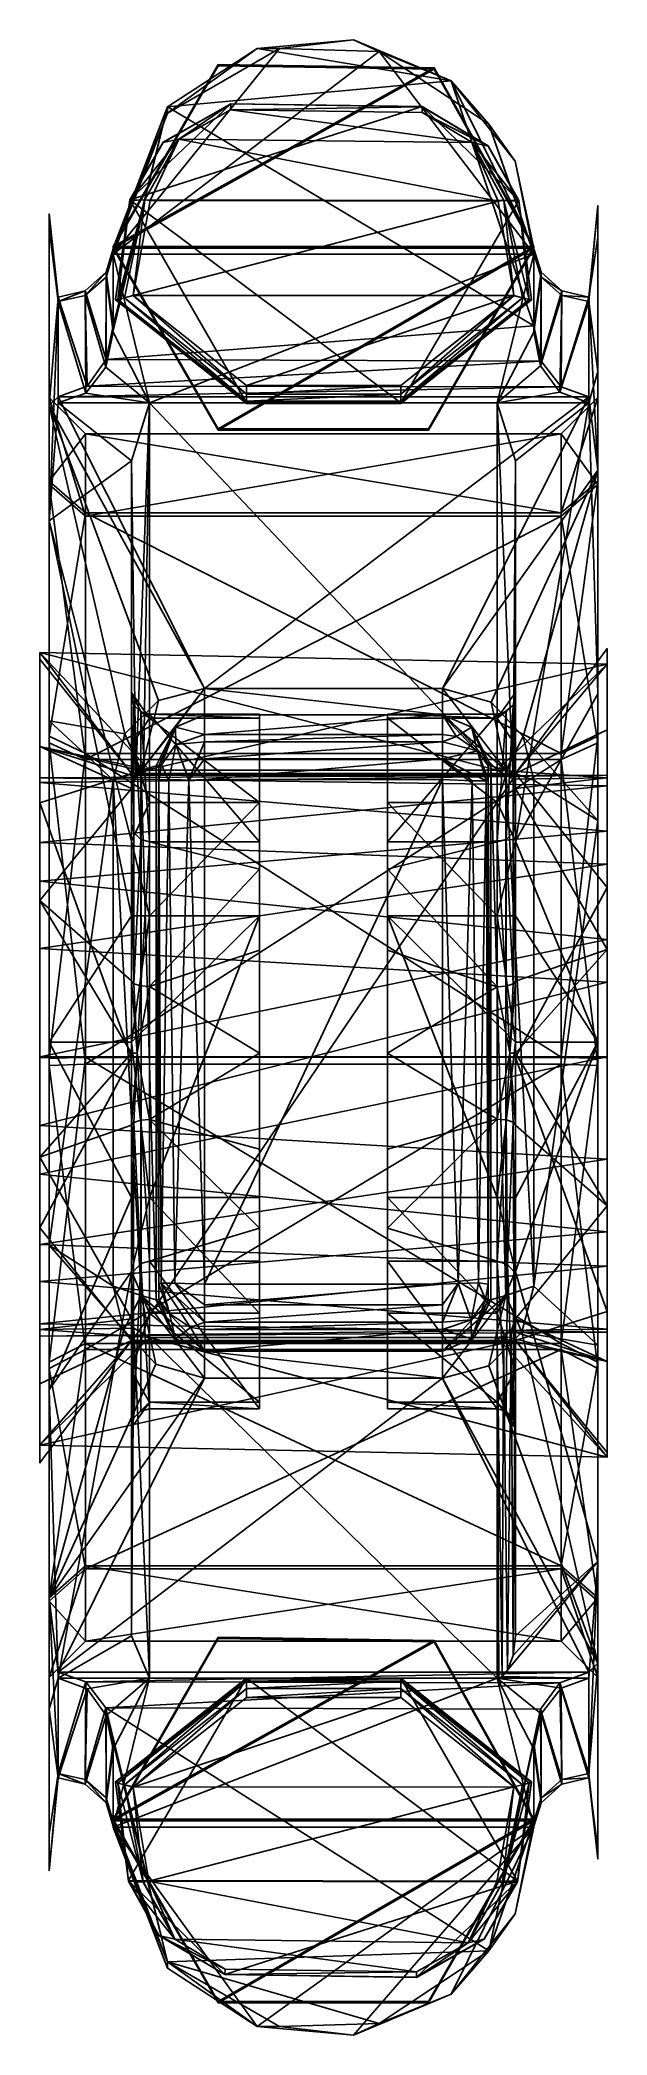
# Model space of a CAD drawing. Extents: x -0.16 to 0.15, y -0.54 to 0.56.
import ezdxf

# ---------------------------------------------------------------- set-up
doc = ezdxf.new("R2010")
doc.units = 0
doc.linetypes.add('SOLIDLINE', pattern=[0])
for name, color, linetype in [('VIFS121', 206, 'SOLIDLINE'), ('VIFS122', 26, 'SOLIDLINE'), ('VIFS123', 206, 'SOLIDLINE'), ('VIFS124', 26, 'SOLIDLINE'), ('VIFS125', 26, 'SOLIDLINE'), ('VIFS126', 26, 'SOLIDLINE'), ('VIFS127', 36, 'SOLIDLINE'), ('VIFS128', 176, 'SOLIDLINE')]:
    doc.layers.add(name, color=color, linetype=linetype)

msp = doc.modelspace()

# ---------------------------------------------------------------- linework, layer by layer
at = {"layer": 'VIFS121', "color": 206}
for points in [[(-0.1002, -0.4516, 0.37), (-0.083, -0.4828, 0.34), (-0.0971, -0.4512, 0.3703)], [(-0.0971, -0.4512, 0.3703), (-0.083, -0.4828, 0.34), (0.0774, -0.4848, 0.3383)], [(-0.0971, -0.4512, 0.3703), (0.0774, -0.4848, 0.3383), (0.0931, -0.4515, 0.3703)], [(0.0931, -0.4515, 0.3703), (0.0774, -0.4848, 0.3383), (0.0961, -0.4519, 0.37)], [(-0.0555, -0.4992, 0.3243), (0.0492, -0.5007, 0.323), (-0.083, -0.4828, 0.34)], [(-0.083, -0.4828, 0.34), (0.0492, -0.5007, 0.323), (0.0774, -0.4848, 0.3383)]]:
    msp.add_3dface(points, dxfattribs=at)
at = {"layer": 'VIFS122', "color": 26}
for points in [[(-0.0438, -0.3402, 0.3009), (-0.1083, -0.4508, 0.3003), (-0.1154, -0.3968, 0.3006)], [(-0.1154, -0.3968, 0.3006), (-0.1154, -0.3971, 0.3606), (-0.0438, -0.3402, 0.3009)], [(-0.0438, -0.3402, 0.3009), (-0.1154, -0.3971, 0.3606), (-0.0438, -0.3405, 0.3609)], [(-0.1141, -0.3975, 0.3655), (-0.0438, -0.3405, 0.3609), (-0.1154, -0.3971, 0.3606)], [(-0.1141, -0.3975, 0.3655), (-0.0438, -0.3418, 0.3658), (-0.0438, -0.3405, 0.3609)], [(-0.1104, -0.3984, 0.3693), (-0.0438, -0.3418, 0.3658), (-0.1141, -0.3975, 0.3655)], [(-0.0438, -0.3457, 0.3696), (-0.0438, -0.3418, 0.3658), (-0.1104, -0.3984, 0.3693)], [(-0.1056, -0.3995, 0.3706), (-0.0438, -0.3457, 0.3696), (-0.1104, -0.3984, 0.3693)], [(0.1043, -0.4511, 0.3003), (-0.1083, -0.4508, 0.3003), (-0.0438, -0.3402, 0.3009)], [(-0.0438, -0.3506, 0.3709), (-0.0438, -0.3457, 0.3696), (-0.1056, -0.3995, 0.3706)], [(0.0405, -0.3402, 0.3009), (0.1043, -0.4511, 0.3003), (-0.0438, -0.3402, 0.3009)], [(-0.0438, -0.3402, 0.3009), (-0.0438, -0.3405, 0.3609), (0.0405, -0.3402, 0.3009)], [(0.0405, -0.3402, 0.3009), (-0.0438, -0.3405, 0.3609), (0.0405, -0.3405, 0.3609)], [(-0.0438, -0.3405, 0.3609), (-0.0438, -0.3418, 0.3658), (0.0405, -0.3405, 0.3609)], [(0.0405, -0.3405, 0.3609), (-0.0438, -0.3418, 0.3658), (0.0405, -0.3418, 0.3658)], [(0.0405, -0.3457, 0.3696), (0.0405, -0.3418, 0.3658), (-0.0438, -0.3457, 0.3696)], [(-0.0438, -0.3457, 0.3696), (0.0405, -0.3418, 0.3658), (-0.0438, -0.3418, 0.3658)], [(0.0405, -0.3506, 0.3709), (0.0405, -0.3457, 0.3696), (-0.0438, -0.3506, 0.3709)], [(-0.0438, -0.3506, 0.3709), (0.0405, -0.3457, 0.3696), (-0.0438, -0.3457, 0.3696)], [(0.112, -0.3968, 0.3006), (0.1043, -0.4511, 0.3003), (0.0405, -0.3402, 0.3009)], [(0.0405, -0.3405, 0.3609), (0.112, -0.3972, 0.3606), (0.0405, -0.3402, 0.3009)], [(0.0405, -0.3402, 0.3009), (0.112, -0.3972, 0.3606), (0.112, -0.3968, 0.3006)], [(0.0405, -0.3418, 0.3658), (0.1108, -0.3975, 0.3655), (0.0405, -0.3405, 0.3609)], [(0.1108, -0.3975, 0.3655), (0.112, -0.3972, 0.3606), (0.0405, -0.3405, 0.3609)], [(0.0405, -0.3457, 0.3696), (0.107, -0.3984, 0.3693), (0.0405, -0.3418, 0.3658)], [(0.107, -0.3984, 0.3693), (0.1108, -0.3975, 0.3655), (0.0405, -0.3418, 0.3658)], [(0.1023, -0.3996, 0.3706), (0.107, -0.3984, 0.3693), (0.0405, -0.3457, 0.3696)], [(0.0405, -0.3457, 0.3696), (0.0405, -0.3506, 0.3709), (0.1023, -0.3996, 0.3706)], [(-0.0438, -0.3506, 0.3709), (-0.1057, -0.3997, 0.3706), (0.0405, -0.3506, 0.3709)], [(0.0405, -0.3506, 0.3709), (-0.1057, -0.3997, 0.3706), (0.1023, -0.3996, 0.3706)], [(-0.1083, -0.4508, 0.3003), (-0.1154, -0.3971, 0.3606), (-0.1154, -0.3968, 0.3006)], [(-0.1083, -0.4511, 0.3607), (-0.1154, -0.3971, 0.3606), (-0.1083, -0.4508, 0.3003)], [(-0.1083, -0.4511, 0.3607), (-0.1141, -0.3975, 0.3655), (-0.1154, -0.3971, 0.3606)], [(-0.1141, -0.3975, 0.3655), (-0.1002, -0.4516, 0.37), (-0.1104, -0.3984, 0.3693)], [(-0.1002, -0.4516, 0.37), (-0.1141, -0.3975, 0.3655), (-0.1083, -0.4511, 0.3607)], [(-0.1104, -0.3984, 0.3693), (-0.1002, -0.4516, 0.37), (-0.1057, -0.3997, 0.3706)], [(-0.0971, -0.4512, 0.3703), (0.1023, -0.3996, 0.3706), (-0.1057, -0.3997, 0.3706)], [(-0.1002, -0.4516, 0.37), (-0.0971, -0.4512, 0.3703), (-0.1057, -0.3997, 0.3706)], [(0.0931, -0.4515, 0.3703), (0.1023, -0.3996, 0.3706), (-0.0971, -0.4512, 0.3703)], [(0.0931, -0.4515, 0.3703), (0.0961, -0.4519, 0.3699), (0.1023, -0.3996, 0.3706)], [(0.1043, -0.4515, 0.3608), (0.1108, -0.3975, 0.3655), (0.0961, -0.4519, 0.3699)], [(0.1108, -0.3975, 0.3655), (0.107, -0.3984, 0.3693), (0.0961, -0.4519, 0.3699)], [(0.1023, -0.3996, 0.3706), (0.0961, -0.4519, 0.3699), (0.107, -0.3984, 0.3693)], [(0.112, -0.3968, 0.3006), (0.112, -0.3972, 0.3606), (0.1043, -0.4511, 0.3003)], [(0.1043, -0.4511, 0.3003), (0.112, -0.3972, 0.3606), (0.1043, -0.4515, 0.3608)], [(0.112, -0.3972, 0.3606), (0.1108, -0.3975, 0.3655), (0.1043, -0.4515, 0.3608)], [(-0.0917, -0.4806, 0.3001), (-0.1083, -0.4508, 0.3003), (-0.0557, -0.5022, 0.3)], [(-0.0557, -0.5022, 0.3), (-0.1083, -0.4508, 0.3003), (0.1043, -0.4511, 0.3003)], [(-0.0917, -0.4806, 0.3001), (-0.0917, -0.4808, 0.3327), (-0.1083, -0.4508, 0.3003)], [(-0.1083, -0.4508, 0.3003), (-0.0917, -0.4808, 0.3327), (-0.1083, -0.4511, 0.3607)], [(-0.1001, -0.4516, 0.3699), (-0.1083, -0.4511, 0.3607), (-0.083, -0.4828, 0.34)], [(-0.083, -0.4828, 0.34), (-0.1083, -0.4511, 0.3607), (-0.0917, -0.4808, 0.3327)], [(-0.0557, -0.5022, 0.3), (0.1043, -0.4511, 0.3003), (0.0491, -0.5037, 0.3)], [(0.0491, -0.5037, 0.3), (0.1043, -0.4511, 0.3003), (0.0861, -0.4827, 0.3001)], [(0.0861, -0.4829, 0.3311), (0.1043, -0.4515, 0.3608), (0.0774, -0.4848, 0.3383)], [(0.0774, -0.4848, 0.3383), (0.1043, -0.4515, 0.3608), (0.0961, -0.4519, 0.37)], [(0.1043, -0.4515, 0.3608), (0.0861, -0.4829, 0.3311), (0.1043, -0.4511, 0.3003)], [(0.1043, -0.4511, 0.3003), (0.0861, -0.4829, 0.3311), (0.0861, -0.4827, 0.3001)], [(-0.0557, -0.5022, 0.3), (-0.0557, -0.5022, 0.3171), (-0.0917, -0.4806, 0.3001)], [(-0.0917, -0.4806, 0.3001), (-0.0557, -0.5022, 0.3171), (-0.0917, -0.4808, 0.3327)], [(-0.083, -0.4828, 0.34), (-0.0917, -0.4808, 0.3327), (-0.0555, -0.4992, 0.3243)], [(-0.0555, -0.4992, 0.3243), (-0.0917, -0.4808, 0.3327), (-0.0557, -0.5022, 0.3171)], [(0.0861, -0.4829, 0.3311), (0.0491, -0.5038, 0.3157), (0.0861, -0.4827, 0.3001)], [(0.0861, -0.4827, 0.3001), (0.0491, -0.5038, 0.3157), (0.0491, -0.5037, 0.3)], [(0.0774, -0.4848, 0.3383), (0.0491, -0.5038, 0.3157), (0.0861, -0.4829, 0.3311)], [(0.0492, -0.5007, 0.323), (0.0491, -0.5038, 0.3157), (0.0774, -0.4848, 0.3383)], [(-0.0555, -0.4992, 0.3243), (-0.0557, -0.5022, 0.3171), (0.0492, -0.5007, 0.323)], [(0.0492, -0.5007, 0.323), (-0.0557, -0.5022, 0.3171), (0.0491, -0.5038, 0.3157)], [(0.0491, -0.5037, 0.3), (0.0491, -0.5038, 0.3157), (-0.0557, -0.5022, 0.3)], [(-0.0557, -0.5022, 0.3), (0.0491, -0.5038, 0.3157), (-0.0557, -0.5022, 0.3171)]]:
    msp.add_3dface(points, dxfattribs=at)
at = {"layer": 'VIFS123', "color": 206}
for points in [[(0.0796, 0.4995, 0.3454), (-0.0526, 0.5175, 0.3287), (-0.0807, 0.5014, 0.3438)], [(0.0522, 0.516, 0.33), (-0.0526, 0.5175, 0.3287), (0.0796, 0.4995, 0.3454)], [(-0.0964, 0.4678, 0.3754), (-0.0807, 0.5014, 0.3438), (-0.0994, 0.4682, 0.3751)], [(0.0938, 0.4675, 0.3754), (-0.0807, 0.5014, 0.3438), (-0.0964, 0.4678, 0.3754)], [(0.0938, 0.4675, 0.3754), (0.0796, 0.4995, 0.3454), (-0.0807, 0.5014, 0.3438)], [(0.0968, 0.4678, 0.3751), (0.0796, 0.4995, 0.3454), (0.0938, 0.4675, 0.3754)]]:
    msp.add_3dface(points, dxfattribs=at)
at = {"layer": 'VIFS124', "color": 26}
for points in [[(0.0523, 0.5192, 0.3057), (-0.1076, 0.4682, 0.3054), (-0.0524, 0.5208, 0.3057)], [(-0.0524, 0.5208, 0.3057), (-0.1076, 0.4682, 0.3054), (-0.0894, 0.4998, 0.3056)], [(0.0523, 0.5192, 0.3057), (0.105, 0.4678, 0.3054), (-0.1076, 0.4682, 0.3054)], [(-0.0894, 0.4998, 0.3056), (-0.0524, 0.5207, 0.3214), (-0.0524, 0.5208, 0.3057)], [(-0.0894, 0.4996, 0.3366), (-0.0524, 0.5207, 0.3214), (-0.0894, 0.4998, 0.3056)], [(-0.0807, 0.5014, 0.3438), (-0.0524, 0.5207, 0.3214), (-0.0894, 0.4996, 0.3366)], [(-0.0526, 0.5175, 0.3287), (-0.0524, 0.5207, 0.3214), (-0.0807, 0.5014, 0.3438)], [(-0.0526, 0.5175, 0.3287), (0.0523, 0.5191, 0.3228), (-0.0524, 0.5207, 0.3214)], [(0.0522, 0.516, 0.33), (0.0523, 0.5191, 0.3228), (-0.0526, 0.5175, 0.3287)], [(-0.0524, 0.5208, 0.3057), (-0.0524, 0.5207, 0.3214), (0.0523, 0.5192, 0.3057)], [(0.0523, 0.5192, 0.3057), (-0.0524, 0.5207, 0.3214), (0.0523, 0.5191, 0.3228)], [(0.0522, 0.516, 0.33), (0.0884, 0.4975, 0.3382), (0.0523, 0.5191, 0.3228)], [(0.0796, 0.4995, 0.3454), (0.0884, 0.4975, 0.3382), (0.0522, 0.516, 0.33)], [(0.0884, 0.4977, 0.3056), (0.105, 0.4678, 0.3054), (0.0523, 0.5192, 0.3057)], [(0.0523, 0.5192, 0.3057), (0.0523, 0.5191, 0.3228), (0.0884, 0.4977, 0.3056)], [(0.0884, 0.4977, 0.3056), (0.0523, 0.5191, 0.3228), (0.0884, 0.4975, 0.3382)], [(-0.0894, 0.4996, 0.3366), (-0.1076, 0.4679, 0.3659), (-0.0807, 0.5014, 0.3438)], [(-0.0807, 0.5014, 0.3438), (-0.1076, 0.4679, 0.3659), (-0.0994, 0.4682, 0.3751)], [(-0.1076, 0.4682, 0.3054), (-0.0894, 0.4996, 0.3366), (-0.0894, 0.4998, 0.3056)], [(-0.1076, 0.4679, 0.3659), (-0.0894, 0.4996, 0.3366), (-0.1076, 0.4682, 0.3054)], [(0.0968, 0.4679, 0.375), (0.105, 0.4675, 0.3659), (0.0796, 0.4995, 0.3454)], [(0.0796, 0.4995, 0.3454), (0.105, 0.4675, 0.3659), (0.0884, 0.4975, 0.3382)], [(0.0884, 0.4977, 0.3056), (0.0884, 0.4975, 0.3382), (0.105, 0.4678, 0.3054)], [(0.105, 0.4678, 0.3054), (0.0884, 0.4975, 0.3382), (0.105, 0.4675, 0.3659)], [(-0.1154, 0.4139, 0.3051), (-0.1076, 0.4682, 0.3054), (-0.0438, 0.3572, 0.3048)], [(-0.1154, 0.4139, 0.3051), (-0.1154, 0.4135, 0.3651), (-0.1076, 0.4682, 0.3054)], [(-0.1076, 0.4682, 0.3054), (-0.1154, 0.4135, 0.3651), (-0.1076, 0.4679, 0.3659)], [(-0.1154, 0.4135, 0.3651), (-0.1141, 0.4138, 0.37), (-0.1076, 0.4679, 0.3659)], [(-0.1076, 0.4679, 0.3659), (-0.1141, 0.4138, 0.37), (-0.0994, 0.4682, 0.375)], [(-0.1141, 0.4138, 0.37), (-0.1104, 0.4147, 0.3739), (-0.0994, 0.4682, 0.375)], [(-0.1057, 0.4159, 0.3752), (-0.0994, 0.4682, 0.375), (-0.1104, 0.4147, 0.3739)], [(-0.0438, 0.3572, 0.3048), (-0.1076, 0.4682, 0.3054), (0.0405, 0.3572, 0.3048)], [(-0.1076, 0.4682, 0.3054), (0.105, 0.4678, 0.3054), (0.0405, 0.3572, 0.3048)], [(-0.0964, 0.4678, 0.3754), (-0.0994, 0.4682, 0.375), (-0.1057, 0.4159, 0.3752)], [(-0.0964, 0.4678, 0.3754), (-0.1057, 0.4159, 0.3752), (0.0938, 0.4675, 0.3754)], [(0.0938, 0.4675, 0.3754), (-0.1057, 0.4159, 0.3752), (0.1023, 0.4159, 0.3752)], [(0.0405, 0.3572, 0.3048), (0.105, 0.4678, 0.3054), (0.112, 0.4138, 0.3051)], [(0.0968, 0.4678, 0.3751), (0.0938, 0.4675, 0.3754), (0.1023, 0.4159, 0.3752)], [(0.1108, 0.4138, 0.37), (0.0968, 0.4678, 0.3751), (0.107, 0.4147, 0.3739)], [(0.107, 0.4147, 0.3739), (0.0968, 0.4678, 0.3751), (0.1023, 0.4159, 0.3752)], [(0.0968, 0.4678, 0.3751), (0.1108, 0.4138, 0.37), (0.105, 0.4675, 0.3659)], [(0.105, 0.4675, 0.3659), (0.112, 0.4135, 0.3651), (0.105, 0.4678, 0.3054)], [(0.105, 0.4678, 0.3054), (0.112, 0.4135, 0.3651), (0.112, 0.4138, 0.3051)], [(0.105, 0.4675, 0.3659), (0.1108, 0.4138, 0.37), (0.112, 0.4135, 0.3651)], [(-0.1104, 0.4147, 0.3739), (-0.1141, 0.4138, 0.37), (-0.0438, 0.3581, 0.3697)], [(-0.1057, 0.4159, 0.3752), (-0.1104, 0.4147, 0.3739), (-0.0438, 0.362, 0.3736)], [(-0.0438, 0.362, 0.3736), (-0.1104, 0.4147, 0.3739), (-0.0438, 0.3581, 0.3697)], [(-0.0438, 0.3668, 0.3749), (0.1023, 0.4159, 0.3752), (-0.1057, 0.4159, 0.3752)], [(-0.0438, 0.362, 0.3736), (-0.0438, 0.3668, 0.3749), (-0.1057, 0.4159, 0.3752)], [(0.0405, 0.3668, 0.3749), (0.1023, 0.4159, 0.3752), (-0.0438, 0.3668, 0.3749)], [(0.0405, 0.3668, 0.3749), (0.0405, 0.362, 0.3736), (0.1023, 0.4157, 0.3752)], [(0.1023, 0.4157, 0.3752), (0.0405, 0.362, 0.3736), (0.107, 0.4147, 0.3739)], [(0.107, 0.4147, 0.3739), (0.0405, 0.3581, 0.3697), (0.1108, 0.4138, 0.37)], [(0.0405, 0.362, 0.3736), (0.0405, 0.3581, 0.3697), (0.107, 0.4147, 0.3739)], [(-0.0438, 0.3572, 0.3048), (-0.1154, 0.4135, 0.3651), (-0.1154, 0.4139, 0.3051)], [(-0.1141, 0.4138, 0.37), (-0.1154, 0.4135, 0.3651), (-0.0438, 0.3569, 0.3648)], [(-0.0438, 0.3569, 0.3648), (-0.1154, 0.4135, 0.3651), (-0.0438, 0.3572, 0.3048)], [(-0.0438, 0.3581, 0.3697), (-0.1141, 0.4138, 0.37), (-0.0438, 0.3569, 0.3648)], [(0.112, 0.4138, 0.3051), (0.112, 0.4135, 0.3651), (0.0405, 0.3572, 0.3048)], [(0.1108, 0.4138, 0.37), (0.0405, 0.3581, 0.3697), (0.0405, 0.3569, 0.3648)], [(0.1108, 0.4138, 0.37), (0.0405, 0.3569, 0.3648), (0.112, 0.4135, 0.3651)], [(0.0405, 0.3572, 0.3048), (0.112, 0.4135, 0.3651), (0.0405, 0.3569, 0.3648)], [(-0.0438, 0.3668, 0.3749), (-0.0438, 0.362, 0.3736), (0.0405, 0.3668, 0.3749)], [(0.0405, 0.3668, 0.3749), (-0.0438, 0.362, 0.3736), (0.0405, 0.362, 0.3736)], [(-0.0438, 0.362, 0.3736), (-0.0438, 0.3581, 0.3697), (0.0405, 0.362, 0.3736)], [(0.0405, 0.362, 0.3736), (-0.0438, 0.3581, 0.3697), (0.0405, 0.3581, 0.3697)], [(0.0405, 0.3569, 0.3648), (0.0405, 0.3581, 0.3697), (-0.0438, 0.3569, 0.3648)], [(-0.0438, 0.3569, 0.3648), (0.0405, 0.3581, 0.3697), (-0.0438, 0.3581, 0.3697)], [(0.0405, 0.3572, 0.3048), (0.0405, 0.3569, 0.3648), (-0.0438, 0.3572, 0.3048)], [(-0.0438, 0.3572, 0.3048), (0.0405, 0.3569, 0.3648), (-0.0438, 0.3569, 0.3648)]]:
    msp.add_3dface(points, dxfattribs=at)
at = {"layer": 'VIFS125', "color": 26}
for points in [[(-0.0592, -0.3177, -0.439), (0.0588, -0.3195, -0.439), (-0.1167, -0.4173, -0.4395)], [(-0.1167, -0.4173, -0.4395), (-0.1167, -0.4181, -0.2995), (-0.0592, -0.3177, -0.439)], [(-0.0592, -0.3177, -0.439), (-0.1167, -0.4181, -0.2995), (-0.0592, -0.3185, -0.299)], [(-0.1167, -0.4181, -0.2995), (0.0588, -0.3203, -0.299), (-0.0592, -0.3185, -0.299)], [(-0.1167, -0.4173, -0.4395), (0.0588, -0.3195, -0.439), (0.1133, -0.4173, -0.4395)], [(-0.1167, -0.4181, -0.2995), (0.1133, -0.4181, -0.2995), (0.0588, -0.3203, -0.299)], [(-0.0592, -0.3177, -0.439), (-0.0592, -0.3185, -0.299), (0.0588, -0.3195, -0.439)], [(0.0588, -0.3195, -0.439), (-0.0592, -0.3185, -0.299), (0.0588, -0.3203, -0.299)], [(0.0588, -0.3195, -0.439), (0.0588, -0.3203, -0.299), (0.1133, -0.4173, -0.4395)], [(0.1133, -0.4173, -0.4395), (0.0588, -0.3203, -0.299), (0.1133, -0.4181, -0.2995)], [(-0.1167, -0.4173, -0.4395), (0.1133, -0.4173, -0.4395), (-0.0592, -0.5169, -0.4401)], [(-0.0592, -0.5169, -0.4401), (-0.0592, -0.5177, -0.3001), (-0.1167, -0.4173, -0.4395)], [(-0.1167, -0.4173, -0.4395), (-0.0592, -0.5177, -0.3001), (-0.1167, -0.4181, -0.2995)], [(-0.0592, -0.5177, -0.3001), (0.1133, -0.4181, -0.2995), (-0.1167, -0.4181, -0.2995)], [(-0.0592, -0.5169, -0.4401), (0.1133, -0.4173, -0.4395), (0.0558, -0.5169, -0.4401)], [(-0.0592, -0.5177, -0.3001), (0.0558, -0.5177, -0.3001), (0.1133, -0.4181, -0.2995)], [(0.1133, -0.4173, -0.4395), (0.1133, -0.4181, -0.2995), (0.0558, -0.5169, -0.4401)], [(0.0558, -0.5169, -0.4401), (0.1133, -0.4181, -0.2995), (0.0558, -0.5177, -0.3001)], [(0.0558, -0.5169, -0.4401), (0.0558, -0.5177, -0.3001), (-0.0592, -0.5169, -0.4401)], [(-0.0592, -0.5169, -0.4401), (0.0558, -0.5177, -0.3001), (-0.0592, -0.5177, -0.3001)]]:
    msp.add_3dface(points, dxfattribs=at)
at = {"layer": 'VIFS126', "color": 26}
for points in [[(-0.0592, 0.5422, -0.4342), (0.0588, 0.5405, -0.4342), (-0.1167, 0.4427, -0.4347)], [(-0.1167, 0.4427, -0.4347), (-0.1167, 0.4419, -0.2947), (-0.0592, 0.5422, -0.4342)], [(-0.0592, 0.5422, -0.4342), (-0.1167, 0.4419, -0.2947), (-0.0592, 0.5415, -0.2942)], [(-0.1167, 0.4419, -0.2947), (0.0588, 0.5397, -0.2942), (-0.0592, 0.5415, -0.2942)], [(-0.1167, 0.4427, -0.4347), (0.0588, 0.5405, -0.4342), (0.1133, 0.4427, -0.4347)], [(-0.1167, 0.4419, -0.2947), (0.1133, 0.4419, -0.2947), (0.0588, 0.5397, -0.2942)], [(-0.0592, 0.5422, -0.4342), (-0.0592, 0.5415, -0.2942), (0.0588, 0.5405, -0.4342)], [(0.0588, 0.5405, -0.4342), (-0.0592, 0.5415, -0.2942), (0.0588, 0.5397, -0.2942)], [(0.0588, 0.5405, -0.4342), (0.0588, 0.5397, -0.2942), (0.1133, 0.4427, -0.4347)], [(0.1133, 0.4427, -0.4347), (0.0588, 0.5397, -0.2942), (0.1133, 0.4419, -0.2947)], [(-0.1167, 0.4427, -0.4347), (0.1133, 0.4427, -0.4347), (-0.0592, 0.3431, -0.4353)], [(-0.0592, 0.3431, -0.4353), (-0.0592, 0.3423, -0.2953), (-0.1167, 0.4427, -0.4347)], [(-0.1167, 0.4427, -0.4347), (-0.0592, 0.3423, -0.2953), (-0.1167, 0.4419, -0.2947)], [(-0.0592, 0.3423, -0.2953), (0.1133, 0.4419, -0.2947), (-0.1167, 0.4419, -0.2947)], [(-0.0592, 0.3431, -0.4353), (0.1133, 0.4427, -0.4347), (0.0558, 0.3431, -0.4353)], [(-0.0592, 0.3423, -0.2953), (0.0558, 0.3423, -0.2953), (0.1133, 0.4419, -0.2947)], [(0.1133, 0.4427, -0.4347), (0.1133, 0.4419, -0.2947), (0.0558, 0.3431, -0.4353)], [(0.0558, 0.3431, -0.4353), (0.1133, 0.4419, -0.2947), (0.0558, 0.3423, -0.2953)], [(0.0558, 0.3431, -0.4353), (0.0558, 0.3423, -0.2953), (-0.0592, 0.3431, -0.4353)], [(-0.0592, 0.3431, -0.4353), (0.0558, 0.3423, -0.2953), (-0.0592, 0.3423, -0.2953)]]:
    msp.add_3dface(points, dxfattribs=at)
at = {"layer": 'VIFS127', "color": 36}
for points in [[(0.1283, 0.2952, 0.1693), (-0.1317, 0.2952, 0.1693), (0.1283, 0.3402, 0.0047)], [(0.1283, 0.3402, 0.0047), (-0.1317, 0.2952, 0.1693), (-0.1317, 0.3402, 0.0047)], [(0.1283, 0.3402, 0.0047), (-0.1317, 0.3402, 0.0047), (0.1283, 0.297, -0.1603)], [(0.1283, 0.297, -0.1603), (-0.1317, 0.3402, 0.0047), (-0.1317, 0.297, -0.1603)], [(0.1283, 0.297, -0.1603), (-0.1317, 0.297, -0.1603), (0.1283, 0.1655, -0.2883)], [(0.1283, 0.1655, -0.2883), (-0.1317, 0.297, -0.1603), (-0.1317, 0.1655, -0.2883)], [(0.1283, 0.1622, 0.2958), (-0.1317, 0.1622, 0.2958), (0.1283, 0.2952, 0.1693)], [(0.1283, 0.2952, 0.1693), (-0.1317, 0.1622, 0.2958), (-0.1317, 0.2952, 0.1693)], [(0.1283, 0.1655, -0.2883), (-0.1317, 0.1655, -0.2883), (0.1283, -0.0006, -0.3269)], [(0.1283, -0.0006, -0.3269), (-0.1317, 0.1655, -0.2883), (-0.1317, -0.0006, -0.3269)], [(0.1283, -0.0043, 0.3326), (-0.1317, -0.0043, 0.3326), (0.1283, 0.1622, 0.2958)], [(0.1283, 0.1622, 0.2958), (-0.1317, -0.0043, 0.3326), (-0.1317, 0.1622, 0.2958)], [(0.1283, -0.0006, -0.3269), (-0.1317, -0.0006, -0.3269), (0.1283, -0.1572, -0.2815)], [(0.1283, -0.1572, -0.2815), (-0.1317, -0.0006, -0.3269), (-0.1317, -0.1572, -0.2815)], [(0.1283, -0.1604, 0.2854), (-0.1317, -0.1604, 0.2854), (0.1283, -0.0043, 0.3326)], [(0.1283, -0.0043, 0.3326), (-0.1317, -0.1604, 0.2854), (-0.1317, -0.0043, 0.3326)], [(0.1283, -0.1572, -0.2815), (-0.1317, -0.1572, -0.2815), (0.1283, -0.2787, -0.1567)], [(0.1283, -0.2787, -0.1567), (-0.1317, -0.1572, -0.2815), (-0.1317, -0.2787, -0.1567)], [(0.1283, -0.2804, 0.1592), (-0.1317, -0.2804, 0.1592), (0.1283, -0.1604, 0.2854)], [(0.1283, -0.1604, 0.2854), (-0.1317, -0.2804, 0.1592), (-0.1317, -0.1604, 0.2854)], [(0.1283, -0.2787, -0.1567), (-0.1317, -0.2787, -0.1567), (0.1283, -0.3198, 0.001)], [(0.1283, -0.3198, 0.001), (-0.1317, -0.2787, -0.1567), (-0.1317, -0.3198, 0.001)], [(0.1283, -0.3198, 0.001), (-0.1317, -0.3198, 0.001), (0.1283, -0.2804, 0.1592)], [(0.1283, -0.2804, 0.1592), (-0.1317, -0.3198, 0.001), (-0.1317, -0.2804, 0.1592)]]:
    msp.add_3dface(points, dxfattribs=at)
at = {"layer": 'VIFS128', "color": 176}
for points in [[(-0.087, 0.5156, 0.3057), (-0.1167, 0.4385, 0.3053), (-0.0258, 0.551, 0.3059)], [(-0.0258, 0.551, 0.3059), (-0.1167, 0.4385, 0.3053), (0.0288, 0.5494, 0.3059)], [(-0.1167, 0.4385, 0.3053), (0.1133, 0.4385, 0.3053), (0.0288, 0.5494, 0.3059)], [(-0.087, 0.519, -0.2943), (-0.0379, 0.551, -0.2941), (0.0681, 0.5333, -0.2942)], [(-0.0258, 0.551, 0.3059), (-0.0379, 0.551, -0.2941), (-0.087, 0.5156, 0.3057)], [(-0.087, 0.5156, 0.3057), (-0.0379, 0.551, -0.2941), (-0.087, 0.519, -0.2943)], [(0.0681, 0.5333, -0.2942), (-0.0379, 0.551, -0.2941), (0.0147, 0.5557, -0.2941)], [(-0.0258, 0.551, 0.3059), (0.0147, 0.5557, -0.2941), (-0.0379, 0.551, -0.2941)], [(0.0288, 0.5494, 0.3059), (0.0147, 0.5557, -0.2941), (-0.0258, 0.551, 0.3059)], [(0.0288, 0.5494, 0.3059), (0.0681, 0.5333, -0.2942), (0.0147, 0.5557, -0.2941)], [(0.0887, 0.5097, 0.3057), (0.0681, 0.5333, -0.2942), (0.0288, 0.5494, 0.3059)], [(0.0288, 0.5494, 0.3059), (0.1133, 0.4385, 0.3053), (0.0887, 0.5097, 0.3057)], [(0.0681, 0.5333, -0.2942), (0.1133, 0.3993, -0.2949), (-0.087, 0.519, -0.2943)], [(0.103, 0.4894, -0.2944), (0.1133, 0.4419, -0.2947), (0.0681, 0.5333, -0.2942)], [(0.0681, 0.5333, -0.2942), (0.1133, 0.4419, -0.2947), (0.1133, 0.3993, -0.2949)], [(0.0681, 0.5333, -0.2942), (0.0887, 0.5097, 0.3057), (0.103, 0.4894, -0.2944)], [(-0.087, 0.519, -0.2943), (0.1133, 0.3993, -0.2949), (-0.1204, 0.3809, -0.295)], [(-0.087, 0.519, -0.2943), (-0.1204, 0.3809, -0.295), (-0.1167, 0.3993, -0.2949)], [(-0.1167, 0.3993, -0.2949), (-0.1167, 0.4419, -0.2947), (-0.087, 0.519, -0.2943)], [(-0.087, 0.5156, 0.3057), (-0.087, 0.519, -0.2943), (-0.1167, 0.4415, -0.2297)], [(-0.1167, 0.4415, -0.2297), (-0.087, 0.519, -0.2943), (-0.1167, 0.4419, -0.2947)], [(-0.1167, 0.4415, -0.2297), (-0.1167, 0.4389, 0.2402), (-0.087, 0.5156, 0.3057)], [(-0.087, 0.5156, 0.3057), (-0.1167, 0.4389, 0.2402), (-0.1167, 0.4385, 0.3053)], [(0.103, 0.4894, -0.2944), (0.0887, 0.5097, 0.3057), (0.1133, 0.4389, 0.2402)], [(0.1133, 0.4385, 0.3053), (0.1133, 0.4389, 0.2402), (0.0887, 0.5097, 0.3057)], [(0.103, 0.4894, -0.2944), (0.1133, 0.4389, 0.2402), (0.1133, 0.4415, -0.2297)], [(0.1133, 0.4415, -0.2297), (0.1133, 0.4419, -0.2947), (0.103, 0.4894, -0.2944)], [(-0.1517, 0.4605, -0.0911), (-0.1467, 0.4151, -0.2154), (-0.1517, 0.3557, -0.3008)], [(-0.1467, 0.4151, -0.2154), (-0.1517, 0.4605, -0.0911), (-0.1467, 0.4126, 0.2257)], [(-0.1467, 0.4126, 0.2257), (-0.1517, 0.4605, -0.0911), (-0.1517, 0.453, 0.1273)], [(-0.1517, 0.3557, -0.3008), (-0.1517, 0.3144, -0.1702), (-0.1517, 0.4605, -0.0911)], [(-0.1517, 0.3144, -0.1702), (-0.1517, 0.3602, 0.0048), (-0.1517, 0.4605, -0.0911)], [(-0.1517, 0.4605, -0.0911), (-0.1517, 0.3602, 0.0048), (-0.1517, 0.453, 0.1273)], [(0.1433, 0.4126, 0.2257), (0.1483, 0.3744, 0.2839), (0.1483, 0.4651, 0.0711)], [(0.1433, 0.4126, 0.2257), (0.1483, 0.4651, 0.0711), (0.1433, 0.4151, -0.2154)], [(0.1433, 0.4151, -0.2154), (0.1483, 0.4651, 0.0711), (0.1483, 0.4476, -0.1396)], [(0.1483, 0.3744, 0.2839), (0.1483, 0.3125, 0.1793), (0.1483, 0.4651, 0.0711)], [(0.1483, 0.3125, 0.1793), (0.1483, 0.3602, 0.0048), (0.1483, 0.4651, 0.0711)], [(0.1483, 0.4651, 0.0711), (0.1483, 0.3602, 0.0048), (0.1483, 0.4476, -0.1396)], [(-0.1467, 0.4126, 0.2257), (-0.1517, 0.453, 0.1273), (-0.1517, 0.2927, 0.3659)], [(-0.1517, 0.3602, 0.0048), (-0.1517, 0.3125, 0.1793), (-0.1517, 0.453, 0.1273)], [(-0.1517, 0.453, 0.1273), (-0.1517, 0.3125, 0.1793), (-0.1517, 0.2927, 0.3659)], [(0.1433, 0.4151, -0.2154), (0.1483, 0.4476, -0.1396), (0.1483, 0.3205, -0.3367)], [(0.1483, 0.3602, 0.0048), (0.1483, 0.3144, -0.1702), (0.1483, 0.4476, -0.1396)], [(0.1483, 0.4476, -0.1396), (0.1483, 0.3144, -0.1702), (0.1483, 0.3205, -0.3367)], [(-0.1167, 0.4415, -0.2297), (-0.1205, 0.4286, -0.2227), (-0.1205, 0.426, 0.2331)], [(-0.1205, 0.426, 0.2331), (-0.1167, 0.4389, 0.2402), (-0.1167, 0.4415, -0.2297)], [(-0.1167, 0.4415, -0.2297), (-0.1167, 0.3993, -0.2949), (-0.1205, 0.4286, -0.2227)], [(-0.1167, 0.3959, 0.305), (-0.1167, 0.4389, 0.2402), (-0.1205, 0.426, 0.2331)], [(-0.1167, 0.4415, -0.2297), (-0.1167, 0.4419, -0.2947), (-0.1167, 0.3993, -0.2949)], [(-0.1167, 0.4385, 0.3053), (-0.1167, 0.4389, 0.2402), (-0.1167, 0.3959, 0.305)], [(0.1133, 0.4385, 0.3053), (-0.1167, 0.4385, 0.3053), (-0.0967, 0.3572, 0.3048)], [(-0.0967, 0.3572, 0.3048), (-0.1167, 0.4385, 0.3053), (-0.1167, 0.3959, 0.305)], [(0.0933, 0.3572, 0.3048), (0.1133, 0.4385, 0.3053), (-0.0967, 0.3572, 0.3048)], [(0.1133, 0.3959, 0.305), (0.1133, 0.4385, 0.3053), (0.0933, 0.3572, 0.3048)], [(0.1133, 0.4419, -0.2947), (0.1133, 0.4415, -0.2297), (0.1133, 0.3993, -0.2949)], [(0.1133, 0.3993, -0.2949), (0.1133, 0.4415, -0.2297), (0.1172, 0.4286, -0.2227)], [(0.1172, 0.4286, -0.2227), (0.1133, 0.4415, -0.2297), (0.1133, 0.4389, 0.2402)], [(0.1133, 0.4389, 0.2402), (0.1172, 0.426, 0.2331), (0.1172, 0.4286, -0.2227)], [(0.1133, 0.4389, 0.2402), (0.1133, 0.3959, 0.305), (0.1172, 0.426, 0.2331)], [(0.1133, 0.4389, 0.2402), (0.1133, 0.4385, 0.3053), (0.1133, 0.3959, 0.305)], [(-0.1205, 0.426, 0.2331), (-0.1205, 0.4286, -0.2227), (-0.132, 0.416, 0.2276)], [(-0.1205, 0.4286, -0.2227), (-0.132, 0.4185, -0.2172), (-0.132, 0.416, 0.2276)], [(-0.132, 0.4185, -0.2172), (-0.1205, 0.4286, -0.2227), (-0.1204, 0.3809, -0.295)], [(-0.1207, 0.3768, 0.3049), (-0.1205, 0.426, 0.2331), (-0.132, 0.416, 0.2276)], [(-0.1167, 0.3959, 0.305), (-0.1205, 0.426, 0.2331), (-0.1207, 0.3768, 0.3049)], [(-0.1204, 0.3809, -0.295), (-0.1205, 0.4286, -0.2227), (-0.1167, 0.3993, -0.2949)], [(0.1133, 0.3993, -0.2949), (0.1172, 0.4286, -0.2227), (0.1173, 0.3801, -0.2951)], [(0.117, 0.3775, 0.3049), (0.1172, 0.426, 0.2331), (0.1133, 0.3959, 0.305)], [(0.1286, 0.416, 0.2276), (0.1172, 0.426, 0.2331), (0.117, 0.3775, 0.3049)], [(0.1173, 0.3801, -0.2951), (0.1172, 0.4286, -0.2227), (0.1286, 0.4185, -0.2172)], [(0.1172, 0.4286, -0.2227), (0.1172, 0.426, 0.2331), (0.1286, 0.4185, -0.2172)], [(0.1172, 0.426, 0.2331), (0.1286, 0.416, 0.2276), (0.1286, 0.4185, -0.2172)], [(-0.1517, 0.3557, -0.3008), (-0.1467, 0.4151, -0.2154), (-0.1467, 0.3606, -0.2952)], [(-0.132, 0.416, 0.2276), (-0.132, 0.4185, -0.2172), (-0.1467, 0.4126, 0.2257)], [(-0.132, 0.4185, -0.2172), (-0.1467, 0.4151, -0.2154), (-0.1467, 0.4126, 0.2257)], [(-0.1467, 0.4151, -0.2154), (-0.132, 0.4185, -0.2172), (-0.1309, 0.3664, -0.2951)], [(-0.1316, 0.3626, 0.3049), (-0.132, 0.416, 0.2276), (-0.1467, 0.4126, 0.2257)], [(-0.1309, 0.3664, -0.2951), (-0.1467, 0.3606, -0.2952), (-0.1467, 0.4151, -0.2154)], [(-0.1309, 0.3664, -0.2951), (-0.132, 0.4185, -0.2172), (-0.1204, 0.3809, -0.295)], [(-0.1207, 0.3768, 0.3049), (-0.132, 0.416, 0.2276), (-0.1316, 0.3626, 0.3049)], [(0.1275, 0.3631, 0.3049), (0.1286, 0.416, 0.2276), (0.117, 0.3775, 0.3049)], [(0.1173, 0.3801, -0.2951), (0.1286, 0.4185, -0.2172), (0.1282, 0.3659, -0.2951)], [(0.1433, 0.4126, 0.2257), (0.1286, 0.416, 0.2276), (0.1275, 0.3631, 0.3049)], [(0.1282, 0.3659, -0.2951), (0.1286, 0.4185, -0.2172), (0.1433, 0.4151, -0.2154)], [(0.1282, 0.3659, -0.2951), (0.1433, 0.4151, -0.2154), (0.1433, 0.3606, -0.2952)], [(0.1286, 0.4185, -0.2172), (0.1286, 0.416, 0.2276), (0.1433, 0.4151, -0.2154)], [(0.1286, 0.416, 0.2276), (0.1433, 0.4126, 0.2257), (0.1433, 0.4151, -0.2154)], [(0.1433, 0.3606, -0.2952), (0.1433, 0.4151, -0.2154), (0.1483, 0.3205, -0.3367)], [(-0.1467, 0.3572, 0.3048), (-0.1467, 0.4126, 0.2257), (-0.1517, 0.2927, 0.3659)], [(-0.1316, 0.3626, 0.3049), (-0.1467, 0.4126, 0.2257), (-0.1467, 0.3572, 0.3048)], [(0.1275, 0.3631, 0.3049), (0.1433, 0.3572, 0.3048), (0.1433, 0.4126, 0.2257)], [(0.1433, 0.3572, 0.3048), (0.1483, 0.3744, 0.2839), (0.1433, 0.4126, 0.2257)], [(-0.0967, 0.3572, 0.3048), (-0.1167, 0.3959, 0.305), (-0.1207, 0.3768, 0.3049)], [(0.1133, 0.3993, -0.2949), (0.1173, 0.3801, -0.2951), (-0.1204, 0.3809, -0.295)], [(0.0933, 0.3572, 0.3048), (0.117, 0.3775, 0.3049), (0.1133, 0.3959, 0.305)], [(-0.1207, 0.3768, 0.3049), (-0.1316, 0.3626, 0.3049), (-0.0967, 0.3572, 0.3048)], [(-0.1204, 0.3809, -0.295), (0.1173, 0.3801, -0.2951), (-0.1309, 0.3664, -0.2951)], [(0.1173, 0.3801, -0.2951), (0.1282, 0.3659, -0.2951), (-0.1309, 0.3664, -0.2951)], [(0.0933, 0.3572, 0.3048), (0.1275, 0.3631, 0.3049), (0.117, 0.3775, 0.3049)], [(0.1483, 0.3744, 0.2839), (0.1433, 0.3572, 0.3048), (0.1483, 0.1981, 0.4228)], [(0.1483, 0.1981, 0.4228), (0.1483, 0.1714, 0.3135), (0.1483, 0.3744, 0.2839)], [(0.1483, 0.1714, 0.3135), (0.1483, 0.3125, 0.1793), (0.1483, 0.3744, 0.2839)], [(-0.1517, 0.3557, -0.3008), (-0.1467, 0.3606, -0.2952), (-0.0667, 0.201, -0.4157)], [(-0.1317, 0.2952, 0.1693), (-0.1517, 0.3125, 0.1793), (-0.1517, 0.3602, 0.0048)], [(-0.1317, 0.2952, 0.1693), (-0.1517, 0.3602, 0.0048), (-0.1317, 0.3402, 0.0047)], [(-0.1317, 0.3402, 0.0047), (-0.1517, 0.3602, 0.0048), (-0.1517, 0.3144, -0.1702)], [(-0.1309, 0.3664, -0.2951), (0.1282, 0.3659, -0.2951), (-0.1467, 0.3606, -0.2952)], [(0.1282, 0.3659, -0.2951), (0.1433, 0.3606, -0.2952), (-0.1467, 0.3606, -0.2952)], [(-0.0967, 0.3572, 0.3048), (-0.1316, 0.3626, 0.3049), (-0.1467, 0.3572, 0.3048)], [(-0.0667, 0.201, -0.4157), (-0.1467, 0.3606, -0.2952), (0.1433, 0.3606, -0.2952)], [(-0.0667, 0.201, -0.4157), (0.1433, 0.3606, -0.2952), (0.0633, 0.201, -0.4157)], [(0.0633, 0.201, -0.4157), (0.1433, 0.3606, -0.2952), (0.1483, 0.3205, -0.3367)], [(0.1433, 0.3572, 0.3048), (0.1275, 0.3631, 0.3049), (0.0933, 0.3572, 0.3048)], [(0.1283, 0.297, -0.1603), (0.1483, 0.3144, -0.1702), (0.1483, 0.3602, 0.0048)], [(0.1283, 0.297, -0.1603), (0.1483, 0.3602, 0.0048), (0.1283, 0.3402, 0.0047)], [(0.1283, 0.3402, 0.0047), (0.1483, 0.3602, 0.0048), (0.1483, 0.3125, 0.1793)], [(-0.1467, 0.3572, 0.3048), (-0.1517, 0.2927, 0.3659), (-0.1067, 0.3255, 0.3378)], [(-0.0667, 0.201, -0.4157), (-0.0919, 0.1944, -0.4186), (-0.1517, 0.3557, -0.3008)], [(-0.1517, 0.3557, -0.3008), (-0.0919, 0.1944, -0.4186), (-0.1102, 0.1762, -0.4261)], [(-0.1517, 0.3557, -0.3008), (-0.1102, 0.1762, -0.4261), (-0.1517, 0.1833, -0.4233)], [(-0.1517, 0.1833, -0.4233), (-0.1517, 0.1749, -0.3059), (-0.1517, 0.3557, -0.3008)], [(-0.1517, 0.1749, -0.3059), (-0.1517, 0.3144, -0.1702), (-0.1517, 0.3557, -0.3008)], [(-0.1067, 0.3255, 0.3378), (-0.0967, 0.3572, 0.3048), (-0.1467, 0.3572, 0.3048)], [(-0.1067, 0.3255, 0.3378), (-0.1042, 0.1528, 1.5873), (-0.0967, 0.3572, 0.3048)], [(-0.1042, 0.1528, 1.5873), (-0.1001, 0.1557, 1.59), (-0.0967, 0.3572, 0.3048)], [(-0.0967, 0.3572, 0.3048), (-0.1001, 0.1557, 1.59), (-0.0967, 0.1563, 1.5906)], [(0.0933, 0.3572, 0.3048), (-0.0967, 0.3572, 0.3048), (0.0933, 0.1563, 1.5906)], [(0.0933, 0.1563, 1.5906), (-0.0967, 0.3572, 0.3048), (-0.0967, 0.1563, 1.5906)], [(0.0933, 0.1563, 1.5906), (0.1019, 0.1514, 1.586), (0.0933, 0.3572, 0.3048)], [(0.0933, 0.3572, 0.3048), (0.1019, 0.1514, 1.586), (0.1033, 0.3255, 0.3378)], [(0.1033, 0.3255, 0.3378), (0.1433, 0.3572, 0.3048), (0.0933, 0.3572, 0.3048)], [(0.1483, 0.1981, 0.4228), (0.1433, 0.3572, 0.3048), (0.1033, 0.1176, 0.4502)], [(0.1033, 0.1176, 0.4502), (0.1433, 0.3572, 0.3048), (0.1033, 0.3255, 0.3378)], [(-0.1317, 0.3402, 0.0047), (-0.1517, 0.3144, -0.1702), (-0.1317, 0.297, -0.1603)], [(0.1283, 0.3402, 0.0047), (0.1483, 0.3125, 0.1793), (0.1283, 0.2952, 0.1693)], [(-0.1067, 0.3255, 0.3378), (-0.1517, 0.2927, 0.3659), (-0.1067, 0.1175, 0.4502)], [(-0.1067, 0.1463, 1.5816), (-0.1042, 0.1528, 1.5873), (-0.1067, 0.3255, 0.3378)], [(-0.1067, 0.1175, 0.4502), (-0.1067, 0.1699, 0.4802), (-0.1067, 0.3255, 0.3378)], [(-0.1067, 0.3255, 0.3378), (-0.1067, 0.1699, 0.4802), (-0.1067, 0.1988, 0.5344)], [(-0.1067, 0.3255, 0.3378), (-0.1067, 0.1988, 0.5344), (-0.1067, 0.1966, 0.5882)], [(-0.1067, 0.1966, 0.5882), (-0.1067, 0.1272, 1.4136), (-0.1067, 0.3255, 0.3378)], [(-0.1067, 0.3255, 0.3378), (-0.1067, 0.1272, 1.4136), (-0.1067, 0.1463, 1.5816)], [(0.0633, 0.201, -0.4157), (0.1483, 0.3205, -0.3367), (0.0899, 0.1936, -0.419)], [(0.0899, 0.1936, -0.419), (0.1483, 0.3205, -0.3367), (0.1075, 0.1748, -0.4267)], [(0.1019, 0.1514, 1.586), (0.1033, 0.1463, 1.5816), (0.1033, 0.3255, 0.3378)], [(0.1033, 0.1463, 1.5816), (0.1033, 0.1272, 1.4135), (0.1033, 0.3255, 0.3378)], [(0.1033, 0.1272, 1.4135), (0.1033, 0.1966, 0.5881), (0.1033, 0.3255, 0.3378)], [(0.1033, 0.3255, 0.3378), (0.1033, 0.1966, 0.5881), (0.1033, 0.1988, 0.5344)], [(0.1033, 0.3255, 0.3378), (0.1033, 0.1988, 0.5344), (0.1033, 0.17, 0.4802)], [(0.1033, 0.17, 0.4802), (0.1033, 0.1176, 0.4502), (0.1033, 0.3255, 0.3378)], [(0.1075, 0.1748, -0.4267), (0.1483, 0.3205, -0.3367), (0.1483, 0.1288, -0.4416)], [(0.1483, 0.3144, -0.1702), (0.1483, 0.1749, -0.3059), (0.1483, 0.3205, -0.3367)], [(0.1483, 0.3205, -0.3367), (0.1483, 0.1749, -0.3059), (0.1483, 0.1288, -0.4416)], [(-0.1317, 0.297, -0.1603), (-0.1517, 0.3144, -0.1702), (-0.1517, 0.1749, -0.3059)], [(-0.1517, 0.3125, 0.1793), (-0.1517, 0.1714, 0.3135), (-0.1517, 0.2927, 0.3659)], [(-0.1317, 0.1622, 0.2958), (-0.1517, 0.1714, 0.3135), (-0.1517, 0.3125, 0.1793)], [(-0.1317, 0.1622, 0.2958), (-0.1517, 0.3125, 0.1793), (-0.1317, 0.2952, 0.1693)], [(0.1283, 0.1655, -0.2883), (0.1483, 0.1749, -0.3059), (0.1483, 0.3144, -0.1702)], [(0.1283, 0.1655, -0.2883), (0.1483, 0.3144, -0.1702), (0.1283, 0.297, -0.1603)], [(0.1283, 0.2952, 0.1693), (0.1483, 0.3125, 0.1793), (0.1483, 0.1714, 0.3135)], [(-0.1317, 0.297, -0.1603), (-0.1517, 0.1749, -0.3059), (-0.1317, 0.1655, -0.2883)], [(0.1283, 0.2952, 0.1693), (0.1483, 0.1714, 0.3135), (0.1283, 0.1622, 0.2958)], [(-0.1517, 0.0076, 0.4629), (-0.1067, 0.0767, 0.4581), (-0.1517, 0.2927, 0.3659)], [(-0.1517, 0.2927, 0.3659), (-0.1067, 0.0767, 0.4581), (-0.1067, 0.1175, 0.4502)], [(-0.1517, 0.2927, 0.3659), (-0.1517, 0.1714, 0.3135), (-0.1517, 0.0076, 0.4629)], [(-0.1567, 0.1496, 1.7948), (-0.1567, 0.217, 1.8137), (-0.1567, 0.2207, 1.7069)], [(-0.1567, 0.1496, 1.7948), (-0.1567, 0.2207, 1.7069), (-0.1567, 0.1522, 1.7212)], [(-0.1567, 0.1522, 1.7212), (-0.1567, 0.2207, 1.7069), (-0.1567, 0.1694, 1.6043)], [(0.1533, 0.2144, 1.6832), (0.0933, 0.1563, 1.5906), (-0.1567, 0.2207, 1.7069)], [(0.1533, 0.2144, 1.6832), (-0.1567, 0.2207, 1.7069), (-0.1067, 0.1545, 1.9168)], [(-0.1067, 0.1545, 1.9168), (-0.1567, 0.2207, 1.7069), (-0.1567, 0.217, 1.8137)], [(0.0933, 0.1563, 1.5906), (-0.0967, 0.1563, 1.5906), (-0.1567, 0.2207, 1.7069)], [(-0.1567, 0.2207, 1.7069), (-0.0967, 0.1563, 1.5906), (-0.1567, 0.1694, 1.6043)], [(0.1033, 0.1545, 1.9168), (0.1533, 0.1785, 1.8903), (0.1533, 0.2229, 1.7862)], [(0.1533, 0.2144, 1.6832), (0.1033, 0.1545, 1.9168), (0.1533, 0.2229, 1.7862)], [(0.1533, 0.1478, 1.7048), (0.1533, 0.2144, 1.6832), (0.1533, 0.2229, 1.7862)], [(0.1533, 0.1478, 1.7048), (0.1533, 0.2229, 1.7862), (0.1533, 0.1537, 1.7759)], [(0.1533, 0.1537, 1.7759), (0.1533, 0.2229, 1.7862), (0.1533, 0.1785, 1.8903)], [(-0.1567, 0.0956, 1.8752), (-0.1567, 0.1386, 1.9304), (-0.1567, 0.217, 1.8137)], [(-0.1567, 0.0956, 1.8752), (-0.1567, 0.217, 1.8137), (-0.1567, 0.1496, 1.7948)], [(-0.1067, 0.1545, 1.9168), (-0.1567, 0.217, 1.8137), (-0.1567, 0.1386, 1.9304)], [(-0.1067, 0.1545, 1.9168), (0.1033, 0.1545, 1.9168), (0.1533, 0.2144, 1.6832)], [(0.1533, 0.1522, 1.5868), (0.0933, 0.1563, 1.5906), (0.1533, 0.2144, 1.6832)], [(0.1533, 0.105, 1.6384), (0.1533, 0.1522, 1.5868), (0.1533, 0.2144, 1.6832)], [(0.1533, 0.105, 1.6384), (0.1533, 0.2144, 1.6832), (0.1533, 0.1478, 1.7048)], [(-0.0967, 0.1849, 0.5224), (-0.1016, 0.1882, 0.5857), (-0.1067, 0.1988, 0.5344)], [(-0.0967, 0.1849, 0.5224), (-0.1067, 0.1988, 0.5344), (-0.1067, 0.1699, 0.4802)], [(-0.1016, 0.1882, 0.5857), (-0.1054, 0.1919, 0.5868), (-0.1067, 0.1988, 0.5344)], [(-0.1067, 0.1988, 0.5344), (-0.1054, 0.1919, 0.5868), (-0.1067, 0.1966, 0.5882)], [(-0.1067, 0.1966, 0.5882), (-0.1054, 0.1919, 0.5868), (-0.1054, 0.1223, 1.4135)], [(-0.1054, 0.1223, 1.4135), (-0.1067, 0.1272, 1.4136), (-0.1067, 0.1966, 0.5882)], [(-0.0667, 0.201, -0.4157), (-0.0826, 0.1799, -0.4439), (-0.1013, 0.1562, -0.4389)], [(-0.0667, 0.201, -0.4157), (-0.1013, 0.1562, -0.4389), (-0.0919, 0.1944, -0.4186)], [(-0.0667, 0.1866, -0.4355), (-0.0826, 0.1799, -0.4439), (-0.0667, 0.201, -0.4157)], [(-0.0667, 0.1866, -0.4355), (-0.0667, 0.201, -0.4157), (0.0633, 0.1866, -0.4355)], [(0.0633, 0.1866, -0.4355), (-0.0667, 0.201, -0.4157), (0.0633, 0.201, -0.4157)], [(0.0899, 0.1936, -0.419), (0.098, 0.1562, -0.4389), (0.0633, 0.201, -0.4157)], [(0.0633, 0.201, -0.4157), (0.098, 0.1562, -0.4389), (0.0633, 0.1866, -0.4355)], [(0.0933, 0.1849, 0.5224), (0.1033, 0.17, 0.4802), (0.1033, 0.1988, 0.5344)], [(0.0933, 0.1849, 0.5224), (0.1033, 0.1988, 0.5344), (0.102, 0.1919, 0.5868)], [(0.102, 0.1919, 0.5868), (0.1033, 0.1988, 0.5344), (0.1033, 0.1966, 0.5881)], [(0.1033, 0.1272, 1.4135), (0.102, 0.1223, 1.4135), (0.1033, 0.1966, 0.5881)], [(0.1033, 0.1966, 0.5881), (0.102, 0.1223, 1.4135), (0.102, 0.1919, 0.5868)], [(0.1483, 0.1981, 0.4228), (0.1033, 0.1176, 0.4502), (0.1483, 0.0076, 0.4629)], [(0.1483, 0.1981, 0.4228), (0.1483, 0.0076, 0.4629), (0.1483, -0.0052, 0.3525)], [(0.1483, -0.0052, 0.3525), (0.1483, 0.1714, 0.3135), (0.1483, 0.1981, 0.4228)], [(-0.0919, 0.1944, -0.4186), (-0.1013, 0.1562, -0.4389), (-0.1102, 0.1762, -0.4261)], [(-0.1054, 0.1223, 1.4135), (-0.1054, 0.1919, 0.5868), (-0.1016, 0.1185, 1.4135)], [(-0.1054, 0.1919, 0.5868), (-0.1016, 0.1882, 0.5857), (-0.1016, 0.1185, 1.4135)], [(-0.0967, 0.187, 0.5854), (-0.1016, 0.1882, 0.5857), (-0.0967, 0.1849, 0.5224)], [(-0.1016, 0.1185, 1.4135), (-0.1016, 0.1882, 0.5857), (-0.0967, 0.1172, 1.4135)], [(-0.1016, 0.1882, 0.5857), (-0.0967, 0.187, 0.5854), (-0.0967, 0.1172, 1.4135)], [(-0.0367, 0.187, 0.5854), (-0.0367, 0.1172, 1.4135), (-0.0967, 0.187, 0.5854)], [(-0.0967, 0.187, 0.5854), (-0.0367, 0.1172, 1.4135), (-0.0967, 0.1172, 1.4135)], [(-0.0967, 0.1849, 0.5224), (-0.0367, 0.1849, 0.5224), (-0.0967, 0.187, 0.5854)], [(-0.0967, 0.187, 0.5854), (-0.0367, 0.1849, 0.5224), (-0.0367, 0.187, 0.5854)], [(-0.0826, 0.1799, -0.4439), (-0.0667, 0.1866, -0.4355), (-0.0667, 0.1759, -0.5271)], [(-0.0667, 0.1866, -0.4355), (0.0633, 0.1866, -0.4355), (-0.0667, 0.1759, -0.5271)], [(-0.0667, 0.1759, -0.5271), (0.0633, 0.1866, -0.4355), (0.0633, 0.1759, -0.5271)], [(-0.0367, 0.1849, 0.5224), (-0.0367, 0.1387, 0.469), (-0.0367, 0.187, 0.5854)], [(-0.0367, 0.187, 0.5854), (-0.0367, 0.1387, 0.469), (-0.0367, 0.1022, 1.4696)], [(-0.0367, 0.187, 0.5854), (-0.0367, 0.1022, 1.4696), (-0.0367, 0.1172, 1.4135)], [(0.0333, 0.1172, 1.4135), (0.0333, 0.1022, 1.4695), (0.0333, 0.187, 0.5853)], [(0.0333, 0.187, 0.5853), (0.0333, 0.1022, 1.4695), (0.0333, 0.1387, 0.469)], [(0.0333, 0.187, 0.5853), (0.0333, 0.1387, 0.469), (0.0333, 0.1849, 0.5224)], [(0.0933, 0.187, 0.5853), (0.0333, 0.187, 0.5853), (0.0933, 0.1849, 0.5224)], [(0.0933, 0.1849, 0.5224), (0.0333, 0.187, 0.5853), (0.0333, 0.1849, 0.5224)], [(0.0933, 0.1172, 1.4135), (0.0333, 0.1172, 1.4135), (0.0933, 0.187, 0.5853)], [(0.0933, 0.187, 0.5853), (0.0333, 0.1172, 1.4135), (0.0333, 0.187, 0.5853)], [(0.098, 0.1562, -0.4389), (0.0898, 0.1587, -0.4499), (0.0633, 0.1866, -0.4355)], [(0.0633, 0.1866, -0.4355), (0.0898, 0.1587, -0.4499), (0.0792, 0.1799, -0.4439)], [(0.0792, 0.1799, -0.4439), (0.071, 0.1747, -0.5268), (0.0633, 0.1866, -0.4355)], [(0.0633, 0.1866, -0.4355), (0.071, 0.1747, -0.5268), (0.0633, 0.1759, -0.5271)], [(0.0899, 0.1936, -0.419), (0.1075, 0.1748, -0.4267), (0.098, 0.1562, -0.4389)], [(0.102, 0.1919, 0.5868), (0.0982, 0.1882, 0.5857), (0.0933, 0.1849, 0.5224)], [(0.0982, 0.1882, 0.5857), (0.0982, 0.1185, 1.4135), (0.0933, 0.1172, 1.4135)], [(0.0982, 0.1882, 0.5857), (0.0933, 0.1172, 1.4135), (0.0933, 0.187, 0.5853)], [(0.0933, 0.1849, 0.5224), (0.0982, 0.1882, 0.5857), (0.0933, 0.187, 0.5853)], [(0.102, 0.1919, 0.5868), (0.0982, 0.1185, 1.4135), (0.0982, 0.1882, 0.5857)], [(0.102, 0.1223, 1.4135), (0.0982, 0.1185, 1.4135), (0.102, 0.1919, 0.5868)], [(-0.1517, 0.1833, -0.4233), (-0.1102, 0.1762, -0.4261), (-0.1167, 0.151, -0.435)], [(-0.1517, 0.1833, -0.4233), (-0.1167, 0.151, -0.435), (-0.1517, -0.1034, -0.4429)], [(-0.1517, -0.1034, -0.4429), (-0.1517, -0.0013, -0.3469), (-0.1517, 0.1833, -0.4233)], [(-0.1517, -0.0013, -0.3469), (-0.1517, 0.1749, -0.3059), (-0.1517, 0.1833, -0.4233)], [(-0.1317, 0.1655, -0.2883), (-0.1517, 0.1749, -0.3059), (-0.1517, -0.0013, -0.3469)], [(-0.1167, 0.151, -0.435), (-0.1102, 0.1762, -0.4261), (-0.1013, 0.1562, -0.4389)], [(-0.0967, 0.1849, 0.5224), (-0.1067, 0.1699, 0.4802), (-0.0967, 0.1387, 0.469)], [(-0.1013, 0.1562, -0.4389), (-0.0826, 0.1799, -0.4439), (-0.0932, 0.1587, -0.4499)], [(-0.0967, 0.1387, 0.469), (-0.0367, 0.1387, 0.469), (-0.0967, 0.1849, 0.5224)], [(-0.0967, 0.1849, 0.5224), (-0.0367, 0.1387, 0.469), (-0.0367, 0.1849, 0.5224)], [(-0.0932, 0.1587, -0.4499), (-0.0826, 0.1799, -0.4439), (-0.0917, 0.1587, -0.4588)], [(-0.0826, 0.1799, -0.4439), (-0.0903, 0.1593, -0.5245), (-0.0917, 0.1587, -0.4588)], [(-0.0826, 0.1799, -0.4439), (-0.0824, 0.1704, -0.5259), (-0.0903, 0.1593, -0.5245)], [(-0.0667, 0.1759, -0.5271), (-0.0824, 0.1704, -0.5259), (-0.0826, 0.1799, -0.4439)], [(-0.0667, 0.1759, -0.5271), (-0.0667, 0.1718, -0.5381), (-0.0824, 0.1704, -0.5259)], [(0.0633, 0.1759, -0.5271), (0.0633, 0.1718, -0.5381), (-0.0667, 0.1718, -0.5381)], [(-0.0667, 0.1718, -0.5381), (-0.0667, 0.1759, -0.5271), (0.0633, 0.1759, -0.5271)], [(0.0933, 0.1849, 0.5224), (0.0333, 0.1849, 0.5224), (0.0933, 0.1387, 0.469)], [(0.0933, 0.1387, 0.469), (0.0333, 0.1849, 0.5224), (0.0333, 0.1387, 0.469)], [(0.071, 0.1747, -0.5268), (0.0633, 0.1718, -0.5381), (0.0633, 0.1759, -0.5271)], [(0.0825, 0.167, -0.5254), (0.0633, 0.1718, -0.5381), (0.071, 0.1747, -0.5268)], [(0.0792, 0.1799, -0.4439), (0.0825, 0.167, -0.5254), (0.071, 0.1747, -0.5268)], [(0.0883, 0.1587, -0.4588), (0.0792, 0.1799, -0.4439), (0.0898, 0.1587, -0.4499)], [(0.0883, 0.1587, -0.4588), (0.0825, 0.167, -0.5254), (0.0792, 0.1799, -0.4439)], [(0.0933, 0.1387, 0.469), (0.1033, 0.17, 0.4802), (0.0933, 0.1849, 0.5224)], [(0.098, 0.1562, -0.4389), (0.1075, 0.1748, -0.4267), (0.1133, 0.151, -0.435)], [(0.1033, 0.1545, 1.9168), (0.1533, 0.0923, 1.9582), (0.1533, 0.1785, 1.8903)], [(0.1075, 0.1748, -0.4267), (0.1483, 0.1288, -0.4416), (0.1133, 0.151, -0.435)], [(0.1283, -0.0006, -0.3269), (0.1483, -0.0013, -0.3469), (0.1483, 0.1749, -0.3059)], [(0.1283, -0.0006, -0.3269), (0.1483, 0.1749, -0.3059), (0.1283, 0.1655, -0.2883)], [(0.1483, 0.1749, -0.3059), (0.1483, -0.0013, -0.3469), (0.1483, 0.1288, -0.4416)], [(0.1533, 0.1537, 1.7759), (0.1533, 0.1785, 1.8903), (0.1533, 0.1231, 1.8476)], [(0.1533, 0.1231, 1.8476), (0.1533, 0.1785, 1.8903), (0.1533, 0.0923, 1.9582)], [(-0.1567, 0.1522, 1.7212), (-0.1567, 0.1694, 1.6043), (-0.1567, 0.1168, 1.6505)], [(-0.1567, 0.1168, 1.6505), (-0.1567, 0.1694, 1.6043), (-0.1567, 0.0851, 1.5444)], [(-0.0967, 0.1563, 1.5906), (-0.1001, 0.1557, 1.59), (-0.1567, 0.1694, 1.6043)], [(-0.1567, 0.1694, 1.6043), (-0.1001, 0.1557, 1.59), (-0.1042, 0.1528, 1.5873)], [(-0.1567, 0.1694, 1.6043), (-0.1042, 0.1528, 1.5873), (-0.1067, 0.1463, 1.5816)], [(-0.1567, 0.0851, 1.5444), (-0.1567, 0.1694, 1.6043), (-0.1067, 0.1463, 1.5816)], [(-0.1517, -0.0052, 0.3525), (-0.1517, 0.0076, 0.4629), (-0.1517, 0.1714, 0.3135)], [(-0.1317, -0.0043, 0.3326), (-0.1517, -0.0052, 0.3525), (-0.1517, 0.1714, 0.3135)], [(-0.1317, -0.0043, 0.3326), (-0.1517, 0.1714, 0.3135), (-0.1317, 0.1622, 0.2958)], [(-0.1317, 0.1655, -0.2883), (-0.1517, -0.0013, -0.3469), (-0.1317, -0.0006, -0.3269)], [(-0.0967, 0.1387, 0.469), (-0.1067, 0.1699, 0.4802), (-0.1067, 0.1175, 0.4502)], [(-0.0863, 0.1505, -0.5396), (-0.0903, 0.1593, -0.5245), (-0.0824, 0.1704, -0.5259)], [(-0.0824, 0.1704, -0.5259), (-0.0752, 0.151, -0.5476), (-0.0863, 0.1505, -0.5396)], [(-0.0824, 0.1704, -0.5259), (-0.0667, 0.1718, -0.5381), (-0.0752, 0.151, -0.5476)], [(-0.0667, 0.1718, -0.5381), (-0.0667, 0.1625, -0.5463), (-0.0752, 0.151, -0.5476)], [(-0.0667, 0.1718, -0.5381), (0.0633, 0.1718, -0.5381), (-0.0667, 0.1625, -0.5463)], [(0.0633, 0.1718, -0.5381), (0.0633, 0.1625, -0.5463), (-0.0667, 0.1625, -0.5463)], [(0.0825, 0.167, -0.5254), (0.0633, 0.1625, -0.5463), (0.0633, 0.1718, -0.5381)], [(0.0825, 0.167, -0.5254), (0.0872, 0.1505, -0.5317), (0.0633, 0.1625, -0.5463)], [(0.0883, 0.1587, -0.4588), (0.0883, 0.151, -0.5241), (0.0825, 0.167, -0.5254)], [(0.0883, 0.151, -0.5241), (0.0872, 0.1505, -0.5317), (0.0825, 0.167, -0.5254)], [(0.0933, 0.1387, 0.469), (0.1033, 0.1176, 0.4502), (0.1033, 0.17, 0.4802)], [(0.1283, 0.1622, 0.2958), (0.1483, 0.1714, 0.3135), (0.1483, -0.0052, 0.3525)], [(-0.1567, 0.1386, 1.9304), (-0.1067, -0.0008, 1.9779), (-0.1067, 0.1545, 1.9168)], [(0.1533, 0.1231, 1.8476), (-0.1567, 0.1496, 1.7948), (0.1533, 0.1537, 1.7759)], [(0.1533, 0.1537, 1.7759), (-0.1567, 0.1496, 1.7948), (-0.1567, 0.1522, 1.7212)], [(0.1533, 0.1537, 1.7759), (-0.1567, 0.1522, 1.7212), (0.1533, 0.1478, 1.7048)], [(-0.1013, 0.1562, -0.4389), (-0.1013, -0.1309, -0.4405), (-0.1167, 0.151, -0.435)], [(0.1033, 0.1537, 2.0687), (0.1033, 0.1545, 1.9168), (-0.1067, 0.1537, 2.0687)], [(-0.1067, 0.1537, 2.0687), (0.1033, 0.1545, 1.9168), (-0.1067, 0.1545, 1.9168)], [(-0.1067, 0.1545, 1.9168), (-0.1067, -0.0008, 1.9779), (-0.1067, 0.1537, 2.0687)], [(-0.1067, 0.1537, 2.0687), (-0.1067, -0.1563, 2.067), (0.1033, 0.1537, 2.0687)], [(0.1033, 0.1537, 2.0687), (-0.1067, -0.1563, 2.067), (0.1033, -0.1563, 2.067)], [(-0.1067, 0.1537, 2.0687), (-0.1067, -0.0008, 1.9779), (-0.1067, -0.1563, 2.067)], [(-0.0932, 0.1587, -0.4499), (-0.0932, -0.1333, -0.4515), (-0.1013, 0.1562, -0.4389)], [(-0.0932, -0.1333, -0.4515), (-0.1013, -0.1309, -0.4405), (-0.1013, 0.1562, -0.4389)], [(-0.0917, 0.1587, -0.4588), (-0.0932, -0.1333, -0.4515), (-0.0932, 0.1587, -0.4499)], [(-0.0917, 0.1587, -0.4588), (-0.0917, -0.1331, -0.4605), (-0.0932, -0.1333, -0.4515)], [(-0.0917, 0.1587, -0.4588), (-0.0903, 0.1593, -0.5245), (-0.0917, 0.151, -0.5241)], [(-0.0917, 0.151, -0.5241), (-0.0903, 0.1593, -0.5245), (-0.0863, 0.1505, -0.5396)], [(-0.0917, 0.151, -0.5241), (-0.0917, -0.1247, -0.5257), (-0.0917, 0.1587, -0.4588)], [(-0.0917, 0.1587, -0.4588), (-0.0917, -0.1247, -0.5257), (-0.0917, -0.1331, -0.4605)], [(-0.0752, 0.151, -0.5476), (-0.0667, 0.1625, -0.5463), (-0.0667, 0.1512, -0.5491)], [(-0.0667, 0.1625, -0.5463), (0.0633, 0.1625, -0.5463), (-0.0667, 0.1512, -0.5491)], [(0.0633, 0.1625, -0.5463), (0.0633, 0.1512, -0.5491), (-0.0667, 0.1512, -0.5491)], [(0.0872, 0.1505, -0.5317), (0.0796, 0.1506, -0.5431), (0.0633, 0.1625, -0.5463)], [(0.0633, 0.1625, -0.5463), (0.0796, 0.1506, -0.5431), (0.0633, 0.1512, -0.5491)], [(0.0883, -0.1331, -0.4605), (0.0898, 0.1587, -0.4499), (0.0898, -0.1333, -0.4515)], [(0.0883, -0.1331, -0.4605), (0.0883, 0.1587, -0.4588), (0.0898, 0.1587, -0.4499)], [(0.0883, -0.1331, -0.4605), (0.0883, -0.1247, -0.5257), (0.0883, 0.1587, -0.4588)], [(0.0883, 0.1587, -0.4588), (0.0883, -0.1247, -0.5257), (0.0883, 0.151, -0.5241)], [(0.0898, -0.1333, -0.4515), (0.0898, 0.1587, -0.4499), (0.098, -0.1309, -0.4405)], [(0.0898, 0.1587, -0.4499), (0.098, 0.1562, -0.4389), (0.098, -0.1309, -0.4405)], [(0.1533, 0.1522, 1.5868), (0.1019, 0.1514, 1.586), (0.0933, 0.1563, 1.5906)], [(0.098, -0.1309, -0.4405), (0.098, 0.1562, -0.4389), (0.1133, -0.1257, -0.4366)], [(0.1133, 0.151, -0.435), (0.1133, -0.1257, -0.4366), (0.098, 0.1562, -0.4389)], [(0.1033, -0.0008, 1.9779), (0.1033, 0.1545, 1.9168), (0.1033, 0.1537, 2.0687)], [(0.1033, -0.0008, 1.9779), (0.1533, 0.0923, 1.9582), (0.1033, 0.1545, 1.9168)], [(0.1033, -0.1563, 2.067), (0.1033, -0.0008, 1.9779), (0.1033, 0.1537, 2.0687)], [(0.1283, 0.1622, 0.2958), (0.1483, -0.0052, 0.3525), (0.1283, -0.0043, 0.3326)], [(0.1533, 0.1478, 1.7048), (-0.1567, 0.1522, 1.7212), (-0.1567, 0.1168, 1.6505)], [(0.1533, 0.1231, 1.8476), (-0.1567, 0.0956, 1.8752), (-0.1567, 0.1496, 1.7948)], [(0.1533, 0.1478, 1.7048), (-0.1567, 0.1168, 1.6505), (0.1533, 0.105, 1.6384)], [(-0.1067, 0.1463, 1.5816), (-0.1067, 0.0412, 1.5316), (-0.1567, 0.0851, 1.5444)], [(-0.1517, -0.1034, -0.4429), (-0.1167, 0.151, -0.435), (-0.1167, -0.1257, -0.4366)], [(-0.1167, -0.1257, -0.4366), (-0.1167, 0.151, -0.435), (-0.1013, -0.1309, -0.4405)], [(-0.1067, 0.1272, 1.4136), (-0.1067, 0.0412, 1.5316), (-0.1067, 0.1463, 1.5816)], [(-0.0863, 0.1505, -0.5396), (-0.0905, -0.1241, -0.5332), (-0.0917, 0.151, -0.5241)], [(-0.0917, 0.151, -0.5241), (-0.0905, -0.1241, -0.5332), (-0.0917, -0.1247, -0.5257)], [(-0.0905, -0.1241, -0.5332), (-0.0863, 0.1505, -0.5396), (-0.083, -0.1241, -0.5446)], [(-0.083, -0.1241, -0.5446), (-0.0863, 0.1505, -0.5396), (-0.0752, 0.151, -0.5476)], [(-0.083, -0.1241, -0.5446), (-0.0752, 0.151, -0.5476), (-0.0667, -0.1246, -0.5507)], [(-0.0667, -0.1246, -0.5507), (-0.0752, 0.151, -0.5476), (-0.0667, 0.1512, -0.5491)], [(-0.0667, 0.1512, -0.5491), (0.0633, 0.1512, -0.5491), (-0.0667, -0.1246, -0.5507)], [(-0.0667, -0.1246, -0.5507), (0.0633, 0.1512, -0.5491), (0.0633, -0.1246, -0.5507)], [(0.0796, 0.1506, -0.5431), (0.0719, -0.1244, -0.5492), (0.0633, 0.1512, -0.5491)], [(0.0633, 0.1512, -0.5491), (0.0719, -0.1244, -0.5492), (0.0633, -0.1246, -0.5507)], [(0.0796, 0.1506, -0.5431), (0.083, -0.124, -0.5411), (0.0719, -0.1244, -0.5492)], [(0.0872, 0.1505, -0.5317), (0.083, -0.124, -0.5411), (0.0796, 0.1506, -0.5431)], [(0.083, -0.124, -0.5411), (0.0872, 0.1505, -0.5317), (0.0883, -0.1247, -0.5257)], [(0.0883, -0.1247, -0.5257), (0.0872, 0.1505, -0.5317), (0.0883, 0.151, -0.5241)], [(0.1533, 0.1522, 1.5868), (0.1033, 0.1463, 1.5816), (0.1019, 0.1514, 1.586)], [(0.1533, 0.0584, 1.5355), (0.1033, 0.1463, 1.5816), (0.1533, 0.1522, 1.5868)], [(0.1033, 0.041, 1.5315), (0.1033, 0.1272, 1.4135), (0.1033, 0.1463, 1.5816)], [(0.1533, 0.0584, 1.5355), (0.1033, 0.041, 1.5315), (0.1033, 0.1463, 1.5816)], [(0.1133, 0.151, -0.435), (0.1483, 0.1288, -0.4416), (0.1133, -0.1257, -0.4366)], [(0.1533, 0.0404, 1.6031), (0.1533, 0.0584, 1.5355), (0.1533, 0.1522, 1.5868)], [(0.1533, 0.0404, 1.6031), (0.1533, 0.1522, 1.5868), (0.1533, 0.105, 1.6384)], [(-0.1567, -0.0004, 1.9079), (-0.1567, -0.0008, 1.9779), (-0.1567, 0.1386, 1.9304)], [(-0.1567, -0.0004, 1.9079), (-0.1567, 0.1386, 1.9304), (-0.1567, 0.0956, 1.8752)], [(-0.1567, -0.0008, 1.9779), (-0.1067, -0.0008, 1.9779), (-0.1567, 0.1386, 1.9304)], [(-0.0967, 0.1387, 0.469), (-0.1067, 0.1175, 0.4502), (-0.0967, 0.0767, 0.4581)], [(-0.0367, 0.0767, 0.4581), (-0.0367, 0.1387, 0.469), (-0.0967, 0.0767, 0.4581)], [(-0.0967, 0.0767, 0.4581), (-0.0367, 0.1387, 0.469), (-0.0967, 0.1387, 0.469)], [(-0.0367, 0.1387, 0.469), (-0.0367, 0.0767, 0.4581), (-0.0367, 0.1022, 1.4696)], [(0.0333, 0.1022, 1.4695), (0.0333, 0.0767, 0.458), (0.0333, 0.1387, 0.469)], [(0.0933, 0.1387, 0.469), (0.0333, 0.1387, 0.469), (0.0933, 0.0767, 0.458)], [(0.0933, 0.0767, 0.458), (0.0333, 0.1387, 0.469), (0.0333, 0.0767, 0.458)], [(0.0933, 0.0767, 0.458), (0.1033, 0.1176, 0.4502), (0.0933, 0.1387, 0.469)], [(0.1533, 0.0637, 1.8943), (-0.1567, 0.0956, 1.8752), (0.1533, 0.1231, 1.8476)], [(-0.1067, 0.1272, 1.4136), (-0.1054, 0.1223, 1.4135), (-0.1067, 0.0412, 1.5316)], [(-0.1067, 0.0412, 1.5316), (-0.1054, 0.1223, 1.4135), (-0.1054, 0.0396, 1.5269)], [(-0.1054, 0.1223, 1.4135), (-0.1016, 0.1185, 1.4135), (-0.1054, 0.0396, 1.5269)], [(0.102, 0.1223, 1.4135), (0.102, 0.0395, 1.5269), (0.0982, 0.1185, 1.4135)], [(0.102, 0.1223, 1.4135), (0.1033, 0.1272, 1.4135), (0.1033, 0.041, 1.5315)], [(0.1033, 0.041, 1.5315), (0.102, 0.0395, 1.5269), (0.102, 0.1223, 1.4135)], [(0.1483, -0.1581, -0.4252), (0.1133, -0.1257, -0.4366), (0.1483, 0.1288, -0.4416)], [(0.1483, 0.1288, -0.4416), (0.1483, -0.0013, -0.3469), (0.1483, -0.1581, -0.4252)], [(0.1533, 0.1231, 1.8476), (0.1533, 0.0923, 1.9582), (0.1533, 0.0637, 1.8943)], [(-0.1567, 0.1168, 1.6505), (-0.1567, 0.0851, 1.5444), (-0.1567, 0.0588, 1.6093)], [(0.1533, 0.105, 1.6384), (-0.1567, 0.1168, 1.6505), (-0.1567, 0.0588, 1.6093)], [(-0.0967, 0.0767, 0.4581), (-0.1067, 0.1175, 0.4502), (-0.1067, 0.0767, 0.4581)], [(-0.1054, 0.0396, 1.5269), (-0.1016, 0.1185, 1.4135), (-0.1016, 0.0384, 1.5233)], [(-0.1016, 0.0384, 1.5233), (-0.1016, 0.1185, 1.4135), (-0.0967, 0.1172, 1.4135)], [(-0.1016, 0.0384, 1.5233), (-0.0967, 0.1172, 1.4135), (-0.0967, 0.038, 1.5221)], [(-0.0967, 0.038, 1.5221), (-0.0967, 0.1172, 1.4135), (-0.0367, 0.1022, 1.4696)], [(-0.0367, 0.1022, 1.4696), (-0.0967, 0.1172, 1.4135), (-0.0367, 0.1172, 1.4135)], [(0.0333, 0.1172, 1.4135), (0.0933, 0.1172, 1.4135), (0.0333, 0.1022, 1.4695)], [(0.0333, 0.1022, 1.4695), (0.0933, 0.1172, 1.4135), (0.0933, 0.0379, 1.522)], [(0.0982, 0.1185, 1.4135), (0.0982, 0.0383, 1.5233), (0.0933, 0.1172, 1.4135)], [(0.1033, 0.1176, 0.4502), (0.0933, 0.0767, 0.458), (0.1033, 0.0767, 0.4581)], [(0.0982, 0.0383, 1.5233), (0.0933, 0.0379, 1.522), (0.0933, 0.1172, 1.4135)], [(0.102, 0.0395, 1.5269), (0.0982, 0.0383, 1.5233), (0.0982, 0.1185, 1.4135)], [(0.1483, 0.0076, 0.4629), (0.1033, 0.1176, 0.4502), (0.1033, 0.0767, 0.4581)], [(0.1533, 0.105, 1.6384), (-0.1567, 0.0588, 1.6093), (0.1533, 0.0404, 1.6031)], [(-0.0367, 0.058, 1.5134), (-0.0967, 0.038, 1.5221), (-0.0367, 0.1022, 1.4696)], [(-0.0367, 0.1022, 1.4696), (-0.0367, 0.0767, 0.4581), (-0.0367, 0.058, 1.5134)], [(0.0333, 0.1022, 1.4695), (0.0933, 0.0379, 1.522), (0.0333, 0.058, 1.5133)], [(0.0333, 0.058, 1.5133), (0.0333, 0.0767, 0.458), (0.0333, 0.1022, 1.4695)], [(0.1533, 0.0637, 1.8943), (-0.1567, -0.0004, 1.9079), (-0.1567, 0.0956, 1.8752)], [(0.1033, -0.0008, 1.9779), (0.1533, -0.0008, 1.9779), (0.1533, 0.0923, 1.9582)], [(0.1533, 0.0637, 1.8943), (0.1533, 0.0923, 1.9582), (0.1533, -0.0008, 1.9779)], [(-0.1567, 0.0588, 1.6093), (-0.1567, 0.0851, 1.5444), (-0.1567, -0.0552, 1.5348)], [(-0.1567, 0.0851, 1.5444), (-0.1067, 0.0412, 1.5316), (-0.1067, 0.0017, 1.5279)], [(-0.1567, 0.0851, 1.5444), (-0.1067, 0.0017, 1.5279), (-0.1567, -0.0552, 1.5348)], [(-0.1067, 0.0767, 0.4581), (-0.1517, 0.0076, 0.4629), (-0.1067, 0.0076, 0.4629)], [(-0.0967, -0.0773, 0.4545), (-0.0367, 0.0767, 0.4581), (-0.1067, 0.0076, 0.4629)], [(-0.1067, 0.0767, 0.4581), (-0.1067, 0.0076, 0.4629), (-0.0967, 0.0767, 0.4581)], [(-0.0967, 0.0767, 0.4581), (-0.1067, 0.0076, 0.4629), (-0.0367, 0.0767, 0.4581)], [(-0.0367, -0.0773, 0.4545), (-0.0367, 0.0767, 0.4581), (-0.0967, -0.0773, 0.4545)], [(-0.0367, 0.058, 1.5134), (-0.0367, 0.0767, 0.4581), (-0.0367, 0.0017, 1.5278)], [(-0.0367, 0.0017, 1.5278), (-0.0367, 0.0767, 0.4581), (-0.0367, -0.0509, 1.5147)], [(-0.0367, 0.0767, 0.4581), (-0.0367, -0.0773, 0.4545), (-0.0367, -0.0509, 1.5147)], [(0.0333, -0.0509, 1.5146), (0.0333, -0.0773, 0.4544), (0.0333, 0.0767, 0.458)], [(0.0333, -0.0509, 1.5146), (0.0333, 0.0767, 0.458), (0.0333, 0.0017, 1.5277)], [(0.0333, 0.0017, 1.5277), (0.0333, 0.0767, 0.458), (0.0333, 0.058, 1.5133)], [(0.0333, 0.0767, 0.458), (0.1033, 0.0076, 0.4629), (0.0933, 0.0767, 0.458)], [(0.0933, -0.0773, 0.4544), (0.1033, 0.0076, 0.4629), (0.0333, 0.0767, 0.458)], [(0.0933, -0.0773, 0.4544), (0.0333, 0.0767, 0.458), (0.0333, -0.0773, 0.4544)], [(0.0933, 0.0767, 0.458), (0.1033, 0.0076, 0.4629), (0.1033, 0.0767, 0.4581)], [(0.1483, 0.0076, 0.4629), (0.1033, 0.0767, 0.4581), (0.1033, 0.0076, 0.4629)], [(0.1533, -0.0004, 1.9079), (-0.1567, -0.0004, 1.9079), (0.1533, 0.0637, 1.8943)], [(-0.1567, 0.0588, 1.6093), (-0.1567, -0.0552, 1.5348), (-0.1567, -0.0379, 1.6027)], [(0.1533, 0.0404, 1.6031), (-0.1567, 0.0588, 1.6093), (-0.1567, -0.0379, 1.6027)], [(-0.0367, 0.0017, 1.5278), (-0.0967, 0.038, 1.5221), (-0.0367, 0.058, 1.5134)], [(0.0333, 0.058, 1.5133), (0.0933, 0.0379, 1.522), (0.0333, 0.0017, 1.5277)], [(0.1533, -0.0819, 1.5435), (0.1033, 0.0017, 1.5279), (0.1533, 0.0584, 1.5355)], [(0.1533, 0.0584, 1.5355), (0.1033, 0.0017, 1.5279), (0.1033, 0.041, 1.5315)], [(0.1533, 0.0637, 1.8943), (0.1533, -0.0008, 1.9779), (0.1533, -0.0004, 1.9079)], [(0.1533, -0.0563, 1.6086), (0.1533, -0.0819, 1.5435), (0.1533, 0.0584, 1.5355)], [(0.1533, -0.0563, 1.6086), (0.1533, 0.0584, 1.5355), (0.1533, 0.0404, 1.6031)], [(0.1533, 0.0404, 1.6031), (-0.1567, -0.0379, 1.6027), (0.1533, -0.0563, 1.6086)], [(-0.1067, 0.0412, 1.5316), (-0.1054, 0.0396, 1.5269), (-0.1035, 0.0017, 1.5269)], [(-0.1035, 0.0017, 1.5269), (-0.1067, 0.0017, 1.5279), (-0.1067, 0.0412, 1.5316)], [(-0.1054, 0.0396, 1.5269), (-0.1016, 0.0384, 1.5233), (-0.1035, 0.0017, 1.5269)], [(-0.1035, 0.0017, 1.5269), (-0.1016, 0.0384, 1.5233), (-0.0967, 0.038, 1.5221)], [(-0.1035, 0.0017, 1.5269), (-0.0967, 0.038, 1.5221), (-0.0967, -0.0346, 1.5217)], [(-0.0367, 0.0017, 1.5278), (-0.0967, -0.0346, 1.5217), (-0.0967, 0.038, 1.5221)], [(0.0933, 0.0379, 1.522), (0.0933, -0.0345, 1.5216), (0.0333, 0.0017, 1.5277)], [(0.0933, 0.0379, 1.522), (0.0982, 0.0383, 1.5233), (0.1001, 0.0017, 1.5269)], [(0.1001, 0.0017, 1.5269), (0.0933, -0.0345, 1.5216), (0.0933, 0.0379, 1.522)], [(0.0982, 0.0383, 1.5233), (0.102, 0.0395, 1.5269), (0.1001, 0.0017, 1.5269)], [(0.1001, 0.0017, 1.5269), (0.1033, 0.041, 1.5315), (0.1033, 0.0017, 1.5279)], [(0.1001, 0.0017, 1.5269), (0.102, 0.0395, 1.5269), (0.1033, 0.041, 1.5315)], [(-0.1067, -0.0378, 1.5311), (-0.1567, -0.0552, 1.5348), (-0.1067, 0.0017, 1.5279)], [(-0.1067, 0.0076, 0.4629), (-0.1517, 0.0076, 0.4629), (-0.1067, -0.0773, 0.4545)], [(-0.1067, -0.0773, 0.4545), (-0.1517, 0.0076, 0.4629), (-0.1517, -0.1824, 0.4206)], [(-0.1517, -0.1824, 0.4206), (-0.1517, 0.0076, 0.4629), (-0.1517, -0.0052, 0.3525)], [(-0.0967, -0.0773, 0.4545), (-0.1067, 0.0076, 0.4629), (-0.1067, -0.0773, 0.4545)], [(-0.1035, 0.0017, 1.5269), (-0.1067, -0.0378, 1.5311), (-0.1067, 0.0017, 1.5279)], [(-0.1035, 0.0017, 1.5269), (-0.1054, -0.0363, 1.5265), (-0.1067, -0.0378, 1.5311)], [(-0.1016, -0.035, 1.5229), (-0.1054, -0.0363, 1.5265), (-0.1035, 0.0017, 1.5269)], [(-0.0967, -0.0346, 1.5217), (-0.1016, -0.035, 1.5229), (-0.1035, 0.0017, 1.5269)], [(-0.0367, -0.0509, 1.5147), (-0.0967, -0.0346, 1.5217), (-0.0367, 0.0017, 1.5278)], [(0.0333, 0.0017, 1.5277), (0.0933, -0.0345, 1.5216), (0.0333, -0.0509, 1.5146)], [(0.1033, -0.0773, 0.4544), (0.1033, 0.0076, 0.4629), (0.0933, -0.0773, 0.4544)], [(0.1001, 0.0017, 1.5269), (0.0982, -0.0349, 1.5229), (0.0933, -0.0345, 1.5216)], [(0.102, -0.0361, 1.5265), (0.0982, -0.0349, 1.5229), (0.1001, 0.0017, 1.5269)], [(0.1001, 0.0017, 1.5269), (0.1033, 0.0017, 1.5279), (0.1033, -0.0377, 1.5311)], [(0.1033, -0.0377, 1.5311), (0.102, -0.0361, 1.5265), (0.1001, 0.0017, 1.5269)], [(0.1033, 0.0076, 0.4629), (0.1033, -0.0774, 0.4545), (0.1483, 0.0076, 0.4629)], [(0.1483, 0.0076, 0.4629), (0.1033, -0.0774, 0.4545), (0.1033, -0.1178, 0.4447)], [(0.1483, 0.0076, 0.4629), (0.1033, -0.1178, 0.4447), (0.1483, -0.2764, 0.3627)], [(0.1533, -0.0819, 1.5435), (0.1033, -0.0377, 1.5311), (0.1033, 0.0017, 1.5279)], [(0.1483, -0.0052, 0.3525), (0.1483, 0.0076, 0.4629), (0.1483, -0.1707, 0.3025)], [(0.1483, -0.2764, 0.3627), (0.1483, -0.1707, 0.3025), (0.1483, 0.0076, 0.4629)], [(-0.1567, -0.0645, 1.8936), (-0.1567, -0.0008, 1.9779), (-0.1567, -0.0004, 1.9079)], [(0.1533, -0.0961, 1.8741), (-0.1567, -0.0645, 1.8936), (0.1533, -0.0004, 1.9079)], [(0.1533, -0.0004, 1.9079), (-0.1567, -0.0645, 1.8936), (-0.1567, -0.0004, 1.9079)], [(-0.1567, -0.0645, 1.8936), (-0.1567, -0.0938, 1.9572), (-0.1567, -0.0008, 1.9779)], [(-0.1567, -0.0938, 1.9572), (-0.1067, -0.0008, 1.9779), (-0.1567, -0.0008, 1.9779)], [(-0.1067, -0.0008, 1.9779), (-0.1567, -0.0938, 1.9572), (-0.1067, -0.1555, 1.9151)], [(-0.1317, -0.0006, -0.3269), (-0.1517, -0.1673, -0.2987), (-0.1317, -0.1572, -0.2815)], [(-0.1317, -0.0006, -0.3269), (-0.1517, -0.0013, -0.3469), (-0.1517, -0.1673, -0.2987)], [(-0.1517, -0.1673, -0.2987), (-0.1517, -0.0013, -0.3469), (-0.1517, -0.1034, -0.4429)], [(-0.1317, -0.1604, 0.2854), (-0.1517, -0.0052, 0.3525), (-0.1317, -0.0043, 0.3326)], [(-0.1517, -0.0052, 0.3525), (-0.1517, -0.1707, 0.3025), (-0.1517, -0.1824, 0.4206)], [(-0.1317, -0.1604, 0.2854), (-0.1517, -0.1707, 0.3025), (-0.1517, -0.0052, 0.3525)], [(-0.1067, -0.0008, 1.9779), (-0.1067, -0.1555, 1.9151), (-0.1067, -0.1563, 2.067)], [(0.1033, -0.1555, 1.9151), (0.1033, -0.0008, 1.9779), (0.1033, -0.1563, 2.067)], [(0.1033, -0.1555, 1.9151), (0.1533, -0.1397, 1.9289), (0.1033, -0.0008, 1.9779)], [(0.1033, -0.0008, 1.9779), (0.1533, -0.1397, 1.9289), (0.1533, -0.0008, 1.9779)], [(0.1283, -0.1572, -0.2815), (0.1483, -0.0013, -0.3469), (0.1283, -0.0006, -0.3269)], [(0.1283, -0.1572, -0.2815), (0.1483, -0.1673, -0.2987), (0.1483, -0.0013, -0.3469)], [(0.1283, -0.0043, 0.3326), (0.1483, -0.1707, 0.3025), (0.1283, -0.1604, 0.2854)], [(0.1283, -0.0043, 0.3326), (0.1483, -0.0052, 0.3525), (0.1483, -0.1707, 0.3025)], [(0.1483, -0.0013, -0.3469), (0.1483, -0.1673, -0.2987), (0.1483, -0.1581, -0.4252)], [(0.1533, -0.0004, 1.9079), (0.1533, -0.0008, 1.9779), (0.1533, -0.1397, 1.9289)], [(0.1533, -0.0004, 1.9079), (0.1533, -0.1397, 1.9289), (0.1533, -0.0961, 1.8741)], [(-0.1067, -0.1437, 1.5801), (-0.1567, -0.0552, 1.5348), (-0.1067, -0.0378, 1.5311)], [(-0.1567, -0.0379, 1.6027), (-0.1567, -0.0552, 1.5348), (-0.1567, -0.1495, 1.5851)], [(-0.1567, -0.0379, 1.6027), (-0.1567, -0.1495, 1.5851), (-0.1567, -0.1029, 1.6373)], [(0.1533, -0.0563, 1.6086), (-0.1567, -0.0379, 1.6027), (-0.1567, -0.1029, 1.6373)], [(-0.1067, -0.0378, 1.5311), (-0.1054, -0.0363, 1.5265), (-0.1055, -0.1177, 1.423)], [(-0.1055, -0.1177, 1.423), (-0.1067, -0.1221, 1.4232), (-0.1067, -0.0378, 1.5311)], [(-0.1067, -0.0378, 1.5311), (-0.1067, -0.1221, 1.4232), (-0.1067, -0.1437, 1.5801)], [(-0.1055, -0.1177, 1.423), (-0.1054, -0.0363, 1.5265), (-0.1015, -0.1133, 1.4228)], [(-0.1054, -0.0363, 1.5265), (-0.1016, -0.035, 1.5229), (-0.1015, -0.1133, 1.4228)], [(-0.0967, -0.0346, 1.5217), (-0.0967, -0.1121, 1.4228), (-0.1016, -0.035, 1.5229)], [(-0.1015, -0.1133, 1.4228), (-0.1016, -0.035, 1.5229), (-0.0967, -0.1121, 1.4228)], [(-0.0367, -0.0941, 1.4754), (-0.0967, -0.1121, 1.4228), (-0.0967, -0.0346, 1.5217)], [(-0.0367, -0.0941, 1.4754), (-0.0967, -0.0346, 1.5217), (-0.0367, -0.0509, 1.5147)], [(0.0333, -0.0509, 1.5146), (0.0933, -0.0345, 1.5216), (0.0333, -0.0941, 1.4753)], [(0.0333, -0.0941, 1.4753), (0.0933, -0.0345, 1.5216), (0.0933, -0.1121, 1.4227)], [(0.0933, -0.0345, 1.5216), (0.0982, -0.0349, 1.5229), (0.0933, -0.1121, 1.4227)], [(0.0933, -0.1121, 1.4227), (0.0982, -0.0349, 1.5229), (0.0989, -0.1139, 1.4228)], [(0.102, -0.0361, 1.5265), (0.0989, -0.1139, 1.4228), (0.0982, -0.0349, 1.5229)], [(0.1023, -0.1178, 1.423), (0.0989, -0.1139, 1.4228), (0.102, -0.0361, 1.5265)], [(0.1033, -0.0377, 1.5311), (0.1023, -0.1178, 1.423), (0.102, -0.0361, 1.5265)], [(0.1033, -0.1221, 1.4232), (0.1023, -0.1178, 1.423), (0.1033, -0.0377, 1.5311)], [(0.1033, -0.1437, 1.5801), (0.1033, -0.0377, 1.5311), (0.1533, -0.0819, 1.5435)], [(0.1033, -0.1221, 1.4232), (0.1033, -0.0377, 1.5311), (0.1033, -0.1437, 1.5801)], [(-0.0367, -0.0509, 1.5147), (-0.0367, -0.0773, 0.4545), (-0.0367, -0.0941, 1.4754)], [(0.0333, -0.0941, 1.4753), (0.0333, -0.0773, 0.4544), (0.0333, -0.0509, 1.5146)], [(-0.1067, -0.1437, 1.5801), (-0.1567, -0.1495, 1.5851), (-0.1567, -0.0552, 1.5348)], [(0.1533, -0.0563, 1.6086), (-0.1567, -0.1029, 1.6373), (0.1533, -0.1148, 1.6492)], [(-0.1567, -0.1233, 1.8462), (-0.1567, -0.0938, 1.9572), (-0.1567, -0.0645, 1.8936)], [(0.1533, -0.0961, 1.8741), (-0.1567, -0.1233, 1.8462), (-0.1567, -0.0645, 1.8936)], [(0.1533, -0.1148, 1.6492), (0.1533, -0.0819, 1.5435), (0.1533, -0.0563, 1.6086)], [(-0.1067, -0.1177, 0.4447), (-0.1067, -0.0773, 0.4545), (-0.1517, -0.1824, 0.4206)], [(-0.0967, -0.0773, 0.4545), (-0.1067, -0.1177, 0.4447), (-0.0967, -0.1405, 0.4629)], [(-0.0967, -0.0773, 0.4545), (-0.1067, -0.0773, 0.4545), (-0.1067, -0.1177, 0.4447)], [(-0.0967, -0.1405, 0.4629), (-0.0367, -0.1405, 0.4629), (-0.0967, -0.0773, 0.4545)], [(-0.0967, -0.0773, 0.4545), (-0.0367, -0.1405, 0.4629), (-0.0367, -0.0773, 0.4545)], [(-0.0367, -0.0941, 1.4754), (-0.0367, -0.0773, 0.4545), (-0.0367, -0.1121, 1.4228)], [(-0.0367, -0.1121, 1.4228), (-0.0367, -0.0773, 0.4545), (-0.0367, -0.1405, 0.4629)], [(0.0933, -0.0773, 0.4544), (0.0333, -0.0773, 0.4544), (0.0933, -0.1405, 0.4628)], [(0.0933, -0.1405, 0.4628), (0.0333, -0.0773, 0.4544), (0.0333, -0.1405, 0.4628)], [(0.0333, -0.1405, 0.4628), (0.0333, -0.0773, 0.4544), (0.0333, -0.1121, 1.4227)], [(0.0333, -0.1121, 1.4227), (0.0333, -0.0773, 0.4544), (0.0333, -0.0941, 1.4753)], [(0.0933, -0.1405, 0.4628), (0.1033, -0.1178, 0.4447), (0.0933, -0.0773, 0.4544)], [(0.0933, -0.0773, 0.4544), (0.1033, -0.1178, 0.4447), (0.1033, -0.0774, 0.4545)], [(0.1533, -0.1669, 1.6024), (0.1033, -0.1437, 1.5801), (0.1533, -0.0819, 1.5435)], [(0.1533, -0.1148, 1.6492), (0.1533, -0.1669, 1.6024), (0.1533, -0.0819, 1.5435)], [(-0.1567, -0.1233, 1.8462), (-0.1567, -0.1792, 1.8883), (-0.1567, -0.0938, 1.9572)], [(-0.1067, -0.1555, 1.9151), (-0.1567, -0.0938, 1.9572), (-0.1567, -0.1792, 1.8883)], [(0.1533, -0.1493, 1.7931), (-0.1567, -0.1233, 1.8462), (0.1533, -0.0961, 1.8741)], [(-0.0367, -0.1121, 1.4228), (-0.0967, -0.1121, 1.4228), (-0.0367, -0.0941, 1.4754)], [(0.0333, -0.0941, 1.4753), (0.0933, -0.1121, 1.4227), (0.0333, -0.1121, 1.4227)], [(0.1533, -0.0961, 1.8741), (0.1533, -0.1397, 1.9289), (0.1533, -0.2168, 1.8113)], [(0.1533, -0.0961, 1.8741), (0.1533, -0.2168, 1.8113), (0.1533, -0.1493, 1.7931)], [(-0.1567, -0.1029, 1.6373), (-0.1567, -0.1495, 1.5851), (-0.1567, -0.2127, 1.6808)], [(-0.1567, -0.1029, 1.6373), (-0.1567, -0.2127, 1.6808), (-0.1567, -0.1464, 1.7032)], [(0.1533, -0.1148, 1.6492), (-0.1567, -0.1029, 1.6373), (-0.1567, -0.1464, 1.7032)], [(-0.1517, -0.1034, -0.4429), (-0.1167, -0.1257, -0.4366), (-0.1109, -0.1496, -0.4285)], [(-0.1109, -0.1496, -0.4285), (-0.1517, -0.2963, -0.3401), (-0.1517, -0.1034, -0.4429)], [(-0.1517, -0.2963, -0.3401), (-0.1517, -0.1673, -0.2987), (-0.1517, -0.1034, -0.4429)], [(0.1533, -0.1148, 1.6492), (-0.1567, -0.1464, 1.7032), (0.1533, -0.1509, 1.7195)], [(-0.1517, -0.1824, 0.4206), (-0.1467, -0.3402, 0.3009), (-0.1067, -0.1177, 0.4447)], [(-0.1067, -0.1177, 0.4447), (-0.1467, -0.3402, 0.3009), (-0.1067, -0.3169, 0.3263)], [(-0.1067, -0.1221, 1.4232), (-0.1055, -0.1177, 1.423), (-0.1067, -0.2025, 0.5816)], [(-0.1067, -0.2025, 0.5816), (-0.1055, -0.1177, 1.423), (-0.1054, -0.1978, 0.5803)], [(-0.0967, -0.1405, 0.4629), (-0.1067, -0.1177, 0.4447), (-0.1067, -0.1722, 0.473)], [(-0.1067, -0.1722, 0.473), (-0.1067, -0.1177, 0.4447), (-0.1067, -0.3169, 0.3263)], [(-0.1055, -0.1177, 1.423), (-0.1015, -0.1133, 1.4228), (-0.1054, -0.1978, 0.5803)], [(-0.1054, -0.1978, 0.5803), (-0.1015, -0.1133, 1.4228), (-0.1016, -0.1941, 0.5793)], [(-0.1016, -0.1941, 0.5793), (-0.1015, -0.1133, 1.4228), (-0.0967, -0.1928, 0.579)], [(-0.1015, -0.1133, 1.4228), (-0.0967, -0.1121, 1.4228), (-0.0967, -0.1928, 0.579)], [(-0.0367, -0.1121, 1.4228), (-0.0367, -0.1928, 0.579), (-0.0967, -0.1121, 1.4228)], [(-0.0967, -0.1121, 1.4228), (-0.0367, -0.1928, 0.579), (-0.0967, -0.1928, 0.579)], [(-0.0367, -0.1121, 1.4228), (-0.0367, -0.1405, 0.4629), (-0.0367, -0.1928, 0.579)], [(0.0333, -0.1928, 0.5789), (0.0333, -0.1121, 1.4227), (0.0933, -0.1928, 0.5789)], [(0.0933, -0.1928, 0.5789), (0.0333, -0.1121, 1.4227), (0.0933, -0.1121, 1.4227)], [(0.0333, -0.1928, 0.5789), (0.0333, -0.1405, 0.4628), (0.0333, -0.1121, 1.4227)], [(0.0989, -0.1139, 1.4228), (0.0982, -0.1941, 0.5792), (0.0933, -0.1121, 1.4227)], [(0.0982, -0.1941, 0.5792), (0.0933, -0.1928, 0.5789), (0.0933, -0.1121, 1.4227)], [(0.0933, -0.1405, 0.4628), (0.1033, -0.1723, 0.473), (0.1033, -0.1178, 0.4447)], [(0.102, -0.1978, 0.5803), (0.0982, -0.1941, 0.5792), (0.0989, -0.1139, 1.4228)], [(0.1023, -0.1178, 1.423), (0.102, -0.1978, 0.5803), (0.0989, -0.1139, 1.4228)], [(0.1033, -0.2025, 0.5815), (0.102, -0.1978, 0.5803), (0.1023, -0.1178, 1.423)], [(0.1023, -0.1178, 1.423), (0.1033, -0.1221, 1.4232), (0.1033, -0.2025, 0.5815)], [(0.1033, -0.1178, 0.4447), (0.1033, -0.1723, 0.473), (0.1033, -0.3169, 0.3263)], [(0.1483, -0.2764, 0.3627), (0.1033, -0.1178, 0.4447), (0.1033, -0.3169, 0.3263)], [(0.1533, -0.1509, 1.7195), (0.1533, -0.1669, 1.6024), (0.1533, -0.1148, 1.6492)], [(-0.1567, -0.1531, 1.7741), (-0.1567, -0.1792, 1.8883), (-0.1567, -0.1233, 1.8462)], [(0.1533, -0.1493, 1.7931), (-0.1567, -0.1531, 1.7741), (-0.1567, -0.1233, 1.8462)], [(-0.1013, -0.1309, -0.4405), (-0.1109, -0.1496, -0.4285), (-0.1167, -0.1257, -0.4366)], [(-0.0933, -0.1685, -0.421), (-0.1109, -0.1496, -0.4285), (-0.1013, -0.1309, -0.4405)], [(-0.1067, -0.1437, 1.5801), (-0.1067, -0.1221, 1.4232), (-0.1067, -0.3169, 0.3263)], [(-0.1067, -0.1221, 1.4232), (-0.1067, -0.2025, 0.5816), (-0.1067, -0.3169, 0.3263)], [(-0.0933, -0.1685, -0.421), (-0.1013, -0.1309, -0.4405), (-0.0667, -0.176, -0.4178)], [(-0.0667, -0.176, -0.4178), (-0.1013, -0.1309, -0.4405), (-0.0667, -0.1613, -0.4374)], [(-0.1013, -0.1309, -0.4405), (-0.0932, -0.1333, -0.4515), (-0.0667, -0.1613, -0.4374)], [(-0.0905, -0.1241, -0.5332), (-0.0859, -0.1407, -0.5271), (-0.0917, -0.1247, -0.5257)], [(-0.0917, -0.1331, -0.4605), (-0.0917, -0.1247, -0.5257), (-0.0859, -0.1407, -0.5271)], [(-0.0667, -0.1454, -0.5398), (-0.0744, -0.1483, -0.5286), (-0.0905, -0.1241, -0.5332)], [(-0.0667, -0.1454, -0.5398), (-0.0905, -0.1241, -0.5332), (-0.083, -0.1241, -0.5446)], [(-0.0744, -0.1483, -0.5286), (-0.0859, -0.1407, -0.5271), (-0.0905, -0.1241, -0.5332)], [(-0.0667, -0.1454, -0.5398), (-0.083, -0.1241, -0.5446), (-0.0667, -0.136, -0.548)], [(-0.0667, -0.136, -0.548), (-0.083, -0.1241, -0.5446), (-0.0667, -0.1246, -0.5507)], [(0.0633, -0.136, -0.548), (-0.0667, -0.136, -0.548), (0.0633, -0.1246, -0.5507)], [(-0.0667, -0.136, -0.548), (-0.0667, -0.1246, -0.5507), (0.0633, -0.1246, -0.5507)], [(0.0791, -0.1441, -0.5277), (0.0633, -0.1454, -0.5398), (0.0719, -0.1244, -0.5492)], [(0.0633, -0.1454, -0.5398), (0.0633, -0.136, -0.548), (0.0719, -0.1244, -0.5492)], [(0.0719, -0.1244, -0.5492), (0.0633, -0.136, -0.548), (0.0633, -0.1246, -0.5507)], [(0.0633, -0.1613, -0.4374), (0.0898, -0.1333, -0.4515), (0.098, -0.1309, -0.4405)], [(0.0633, -0.1613, -0.4374), (0.098, -0.1309, -0.4405), (0.0633, -0.176, -0.4178)], [(0.0633, -0.176, -0.4178), (0.098, -0.1309, -0.4405), (0.0886, -0.1693, -0.4207)], [(0.0791, -0.1441, -0.5277), (0.0719, -0.1244, -0.5492), (0.083, -0.124, -0.5411)], [(0.083, -0.124, -0.5411), (0.0869, -0.133, -0.5262), (0.0791, -0.1441, -0.5277)], [(0.0883, -0.1247, -0.5257), (0.0869, -0.133, -0.5262), (0.083, -0.124, -0.5411)], [(0.0883, -0.1331, -0.4605), (0.0869, -0.133, -0.5262), (0.0883, -0.1247, -0.5257)], [(0.098, -0.1309, -0.4405), (0.1068, -0.1509, -0.428), (0.0886, -0.1693, -0.4207)], [(0.1133, -0.1257, -0.4366), (0.1068, -0.1509, -0.428), (0.098, -0.1309, -0.4405)], [(0.1033, -0.2025, 0.5815), (0.1033, -0.1221, 1.4232), (0.1033, -0.3169, 0.3263)], [(0.1033, -0.3169, 0.3263), (0.1033, -0.1221, 1.4232), (0.1033, -0.1437, 1.5801)], [(0.1483, -0.1581, -0.4252), (0.1068, -0.1509, -0.428), (0.1133, -0.1257, -0.4366)], [(-0.0967, -0.1405, 0.4629), (-0.1067, -0.1722, 0.473), (-0.0967, -0.1892, 0.5154)], [(-0.0967, -0.1892, 0.5154), (-0.0367, -0.1892, 0.5154), (-0.0967, -0.1405, 0.4629)], [(-0.0967, -0.1405, 0.4629), (-0.0367, -0.1892, 0.5154), (-0.0367, -0.1405, 0.4629)], [(-0.0917, -0.1331, -0.4605), (-0.0826, -0.1545, -0.4458), (-0.0932, -0.1333, -0.4515)], [(-0.0667, -0.1613, -0.4374), (-0.0932, -0.1333, -0.4515), (-0.0826, -0.1545, -0.4458)], [(-0.0917, -0.1331, -0.4605), (-0.0859, -0.1407, -0.5271), (-0.0826, -0.1545, -0.4458)], [(-0.0826, -0.1545, -0.4458), (-0.0859, -0.1407, -0.5271), (-0.0744, -0.1483, -0.5286)], [(0.0633, -0.1454, -0.5398), (-0.0667, -0.1454, -0.5398), (0.0633, -0.136, -0.548)], [(-0.0667, -0.1454, -0.5398), (-0.0667, -0.136, -0.548), (0.0633, -0.136, -0.548)], [(-0.0367, -0.1928, 0.579), (-0.0367, -0.1405, 0.4629), (-0.0367, -0.1892, 0.5154)], [(0.0933, -0.1405, 0.4628), (0.0333, -0.1405, 0.4628), (0.0933, -0.1892, 0.5153)], [(0.0933, -0.1892, 0.5153), (0.0333, -0.1405, 0.4628), (0.0333, -0.1892, 0.5153)], [(0.0333, -0.1892, 0.5153), (0.0333, -0.1405, 0.4628), (0.0333, -0.1928, 0.5789)], [(0.0792, -0.1545, -0.4458), (0.0898, -0.1333, -0.4515), (0.0633, -0.1613, -0.4374)], [(0.0792, -0.1545, -0.4458), (0.0791, -0.1441, -0.5277), (0.0869, -0.133, -0.5262)], [(0.0792, -0.1545, -0.4458), (0.0869, -0.133, -0.5262), (0.0883, -0.1331, -0.4605)], [(0.0792, -0.1545, -0.4458), (0.0883, -0.1331, -0.4605), (0.0898, -0.1333, -0.4515)], [(0.0933, -0.1892, 0.5153), (0.1033, -0.1723, 0.473), (0.0933, -0.1405, 0.4628)], [(0.1033, -0.1555, 1.9151), (0.1533, -0.2168, 1.8113), (0.1533, -0.1397, 1.9289)], [(-0.1053, -0.1488, 1.5845), (-0.1567, -0.1495, 1.5851), (-0.1067, -0.1437, 1.5801)], [(-0.1567, -0.1464, 1.7032), (-0.1567, -0.2127, 1.6808), (-0.1567, -0.2224, 1.7838)], [(-0.1567, -0.1464, 1.7032), (-0.1567, -0.2224, 1.7838), (-0.1567, -0.1531, 1.7741)], [(0.1533, -0.1509, 1.7195), (-0.1567, -0.1464, 1.7032), (-0.1567, -0.1531, 1.7741)], [(-0.1053, -0.1488, 1.5845), (-0.0967, -0.1538, 1.589), (-0.1567, -0.1495, 1.5851)], [(0.1533, -0.1509, 1.7195), (-0.1567, -0.1531, 1.7741), (0.1533, -0.1493, 1.7931)], [(-0.1567, -0.1495, 1.5851), (-0.0967, -0.1538, 1.589), (-0.1567, -0.2127, 1.6808)], [(-0.0933, -0.1685, -0.421), (-0.1517, -0.2963, -0.3401), (-0.1109, -0.1496, -0.4285)], [(-0.1053, -0.1488, 1.5845), (-0.1067, -0.1437, 1.5801), (-0.1067, -0.3169, 0.3263)], [(-0.0967, -0.3402, 0.3009), (-0.1053, -0.1488, 1.5845), (-0.1067, -0.3169, 0.3263)], [(-0.0967, -0.1538, 1.589), (-0.1053, -0.1488, 1.5845), (-0.0967, -0.3402, 0.3009)], [(-0.0826, -0.1545, -0.4458), (-0.0744, -0.1483, -0.5286), (-0.0667, -0.1613, -0.4374)], [(-0.0667, -0.1495, -0.5289), (-0.0744, -0.1483, -0.5286), (-0.0667, -0.1454, -0.5398)], [(-0.0667, -0.1613, -0.4374), (-0.0744, -0.1483, -0.5286), (-0.0667, -0.1495, -0.5289)], [(-0.0667, -0.1495, -0.5289), (-0.0667, -0.1454, -0.5398), (0.0633, -0.1454, -0.5398)], [(0.0633, -0.1454, -0.5398), (0.0633, -0.1495, -0.5289), (-0.0667, -0.1495, -0.5289)], [(0.0633, -0.1613, -0.4374), (-0.0667, -0.1613, -0.4374), (0.0633, -0.1495, -0.5289)], [(0.0633, -0.1495, -0.5289), (-0.0667, -0.1613, -0.4374), (-0.0667, -0.1495, -0.5289)], [(0.0633, -0.1495, -0.5289), (0.0791, -0.1441, -0.5277), (0.0792, -0.1545, -0.4458)], [(0.0633, -0.1495, -0.5289), (0.0633, -0.1454, -0.5398), (0.0791, -0.1441, -0.5277)], [(0.0792, -0.1545, -0.4458), (0.0633, -0.1613, -0.4374), (0.0633, -0.1495, -0.5289)], [(0.1483, -0.3319, -0.3047), (0.0886, -0.1693, -0.4207), (0.1068, -0.1509, -0.428)], [(0.1009, -0.1502, 1.5857), (0.0967, -0.1532, 1.5884), (0.0988, -0.3357, 0.3061)], [(0.1533, -0.1669, 1.6024), (0.0967, -0.1532, 1.5884), (0.1009, -0.1502, 1.5857)], [(0.102, -0.3278, 0.3149), (0.1009, -0.1502, 1.5857), (0.0988, -0.3357, 0.3061)], [(0.1033, -0.1437, 1.5801), (0.1009, -0.1502, 1.5857), (0.102, -0.3278, 0.3149)], [(0.1009, -0.1502, 1.5857), (0.1033, -0.1437, 1.5801), (0.1533, -0.1669, 1.6024)], [(0.102, -0.3278, 0.3149), (0.1033, -0.3169, 0.3263), (0.1033, -0.1437, 1.5801)], [(0.1483, -0.3319, -0.3047), (0.1068, -0.1509, -0.428), (0.1483, -0.1581, -0.4252)], [(0.1533, -0.1493, 1.7931), (0.1533, -0.2168, 1.8113), (0.1533, -0.2193, 1.7045)], [(0.1533, -0.1493, 1.7931), (0.1533, -0.2193, 1.7045), (0.1533, -0.1509, 1.7195)], [(0.1533, -0.1509, 1.7195), (0.1533, -0.2193, 1.7045), (0.1533, -0.1669, 1.6024)], [(-0.1567, -0.1531, 1.7741), (-0.1567, -0.2224, 1.7838), (-0.1567, -0.1792, 1.8883)], [(-0.1567, -0.2127, 1.6808), (-0.0967, -0.1538, 1.589), (0.1533, -0.2193, 1.7045)], [(-0.1067, -0.1555, 1.9151), (-0.1567, -0.1792, 1.8883), (-0.1567, -0.2224, 1.7838)], [(0.1533, -0.2193, 1.7045), (0.1033, -0.1555, 1.9151), (-0.1567, -0.2127, 1.6808)], [(-0.1567, -0.2127, 1.6808), (0.1033, -0.1555, 1.9151), (-0.1067, -0.1555, 1.9151)], [(-0.1567, -0.2127, 1.6808), (-0.1067, -0.1555, 1.9151), (-0.1567, -0.2224, 1.7838)], [(-0.1317, -0.1572, -0.2815), (-0.1517, -0.1673, -0.2987), (-0.1517, -0.2962, -0.1663)], [(-0.1317, -0.1572, -0.2815), (-0.1517, -0.2962, -0.1663), (-0.1317, -0.2787, -0.1567)], [(-0.1317, -0.2804, 0.1592), (-0.1517, -0.1707, 0.3025), (-0.1317, -0.1604, 0.2854)], [(-0.1067, -0.1555, 1.9151), (0.1033, -0.1555, 1.9151), (-0.1067, -0.1563, 2.067)], [(-0.1067, -0.1563, 2.067), (0.1033, -0.1555, 1.9151), (0.1033, -0.1563, 2.067)], [(-0.0967, -0.3402, 0.3009), (0.0933, -0.3402, 0.3009), (-0.0967, -0.1538, 1.589)], [(-0.0967, -0.1538, 1.589), (0.0933, -0.3402, 0.3009), (0.0933, -0.1538, 1.589)], [(0.1533, -0.2193, 1.7045), (-0.0967, -0.1538, 1.589), (0.0933, -0.1538, 1.589)], [(0.0633, -0.1613, -0.4374), (0.0633, -0.176, -0.4178), (-0.0667, -0.1613, -0.4374)], [(-0.0667, -0.1613, -0.4374), (0.0633, -0.176, -0.4178), (-0.0667, -0.176, -0.4178)], [(0.096, -0.3392, 0.3021), (0.0967, -0.1532, 1.5884), (0.0933, -0.1538, 1.589)], [(0.1533, -0.1669, 1.6024), (0.0933, -0.1538, 1.589), (0.0967, -0.1532, 1.5884)], [(0.096, -0.3392, 0.3021), (0.0933, -0.1538, 1.589), (0.0942, -0.3401, 0.3011)], [(0.0942, -0.3401, 0.3011), (0.0933, -0.1538, 1.589), (0.0933, -0.3402, 0.3009)], [(0.1533, -0.2193, 1.7045), (0.0933, -0.1538, 1.589), (0.1533, -0.1669, 1.6024)], [(0.0988, -0.3357, 0.3061), (0.0967, -0.1532, 1.5884), (0.096, -0.3392, 0.3021)], [(0.1533, -0.2193, 1.7045), (0.1533, -0.2168, 1.8113), (0.1033, -0.1555, 1.9151)], [(0.1283, -0.2787, -0.1567), (0.1483, -0.1673, -0.2987), (0.1283, -0.1572, -0.2815)], [(0.1283, -0.1604, 0.2854), (0.1483, -0.1707, 0.3025), (0.1483, -0.298, 0.1687)], [(0.1283, -0.1604, 0.2854), (0.1483, -0.298, 0.1687), (0.1283, -0.2804, 0.1592)], [(0.1483, -0.1581, -0.4252), (0.1483, -0.1673, -0.2987), (0.1483, -0.3319, -0.3047)], [(-0.1517, -0.2962, -0.1663), (-0.1517, -0.1673, -0.2987), (-0.1517, -0.2963, -0.3401)], [(-0.0667, -0.176, -0.4178), (-0.1517, -0.2963, -0.3401), (-0.0933, -0.1685, -0.421)], [(-0.1517, -0.1824, 0.4206), (-0.1517, -0.1707, 0.3025), (-0.1517, -0.3571, 0.2799)], [(-0.1517, -0.1707, 0.3025), (-0.1517, -0.298, 0.1687), (-0.1517, -0.3571, 0.2799)], [(-0.1317, -0.2804, 0.1592), (-0.1517, -0.298, 0.1687), (-0.1517, -0.1707, 0.3025)], [(-0.0967, -0.1892, 0.5154), (-0.1067, -0.1722, 0.473), (-0.1067, -0.2033, 0.527)], [(-0.1067, -0.3169, 0.3263), (-0.1067, -0.2033, 0.527), (-0.1067, -0.1722, 0.473)], [(0.0633, -0.176, -0.4178), (0.0886, -0.1693, -0.4207), (0.1483, -0.3319, -0.3047)], [(0.0933, -0.1892, 0.5153), (0.1033, -0.2034, 0.527), (0.1033, -0.1723, 0.473)], [(0.1033, -0.3169, 0.3263), (0.1033, -0.1723, 0.473), (0.1033, -0.2034, 0.527)], [(0.1283, -0.2787, -0.1567), (0.1483, -0.2962, -0.1663), (0.1483, -0.1673, -0.2987)], [(0.1483, -0.1673, -0.2987), (0.1483, -0.2962, -0.1663), (0.1483, -0.3319, -0.3047)], [(0.1483, -0.298, 0.1687), (0.1483, -0.1707, 0.3025), (0.1483, -0.2764, 0.3627)], [(-0.0667, -0.176, -0.4178), (-0.1467, -0.3368, -0.2991), (-0.1517, -0.2963, -0.3401)], [(-0.1517, -0.3571, 0.2799), (-0.1467, -0.3402, 0.3009), (-0.1517, -0.1824, 0.4206)], [(0.0633, -0.176, -0.4178), (0.1433, -0.3368, -0.2991), (-0.1467, -0.3368, -0.2991)], [(0.0633, -0.176, -0.4178), (-0.1467, -0.3368, -0.2991), (-0.0667, -0.176, -0.4178)], [(0.1483, -0.3319, -0.3047), (0.1433, -0.3368, -0.2991), (0.0633, -0.176, -0.4178)], [(-0.0967, -0.1892, 0.5154), (-0.1067, -0.2033, 0.527), (-0.1054, -0.1978, 0.5803)], [(-0.1054, -0.1978, 0.5803), (-0.1016, -0.1941, 0.5793), (-0.0967, -0.1892, 0.5154)], [(-0.0967, -0.1892, 0.5154), (-0.1016, -0.1941, 0.5793), (-0.0967, -0.1928, 0.579)], [(-0.0967, -0.1928, 0.579), (-0.0367, -0.1928, 0.579), (-0.0967, -0.1892, 0.5154)], [(-0.0967, -0.1892, 0.5154), (-0.0367, -0.1928, 0.579), (-0.0367, -0.1892, 0.5154)], [(0.0933, -0.1892, 0.5153), (0.0333, -0.1892, 0.5153), (0.0933, -0.1928, 0.5789)], [(0.0933, -0.1928, 0.5789), (0.0333, -0.1892, 0.5153), (0.0333, -0.1928, 0.5789)], [(0.0933, -0.1928, 0.5789), (0.0982, -0.1941, 0.5792), (0.0933, -0.1892, 0.5153)], [(0.0933, -0.1892, 0.5153), (0.0982, -0.1941, 0.5792), (0.1033, -0.2034, 0.527)], [(0.0982, -0.1941, 0.5792), (0.102, -0.1978, 0.5803), (0.1033, -0.2034, 0.527)], [(-0.1054, -0.1978, 0.5803), (-0.1067, -0.2033, 0.527), (-0.1067, -0.2025, 0.5816)], [(-0.1067, -0.3169, 0.3263), (-0.1067, -0.2025, 0.5816), (-0.1067, -0.2033, 0.527)], [(0.1033, -0.2034, 0.527), (0.102, -0.1978, 0.5803), (0.1033, -0.2025, 0.5815)], [(0.1033, -0.3169, 0.3263), (0.1033, -0.2034, 0.527), (0.1033, -0.2025, 0.5815)], [(-0.1317, -0.2787, -0.1567), (-0.1517, -0.2962, -0.1663), (-0.1517, -0.3398, 0.0009)], [(-0.1317, -0.2787, -0.1567), (-0.1517, -0.3398, 0.0009), (-0.1317, -0.3198, 0.001)], [(-0.1317, -0.3198, 0.001), (-0.1517, -0.298, 0.1687), (-0.1317, -0.2804, 0.1592)], [(0.1483, -0.2764, 0.3627), (0.0988, -0.3357, 0.3061), (0.096, -0.3392, 0.3021)], [(0.1483, -0.2764, 0.3627), (0.096, -0.3392, 0.3021), (0.1433, -0.3402, 0.3009)], [(0.102, -0.3278, 0.3149), (0.0988, -0.3357, 0.3061), (0.1483, -0.2764, 0.3627)], [(0.1483, -0.2764, 0.3627), (0.1033, -0.3169, 0.3263), (0.102, -0.3278, 0.3149)], [(0.1283, -0.3198, 0.001), (0.1483, -0.2962, -0.1663), (0.1283, -0.2787, -0.1567)], [(0.1283, -0.2804, 0.1592), (0.1483, -0.298, 0.1687), (0.1483, -0.3398, 0.0009)], [(0.1283, -0.2804, 0.1592), (0.1483, -0.3398, 0.0009), (0.1283, -0.3198, 0.001)], [(0.1433, -0.3402, 0.3009), (0.1433, -0.3947, 0.2212), (0.1483, -0.2764, 0.3627)], [(0.1483, -0.2764, 0.3627), (0.1433, -0.3947, 0.2212), (0.1483, -0.434, 0.1224)], [(0.1483, -0.434, 0.1224), (0.1483, -0.298, 0.1687), (0.1483, -0.2764, 0.3627)], [(-0.1517, -0.3398, 0.0009), (-0.1517, -0.2962, -0.1663), (-0.1517, -0.4256, -0.1445)], [(-0.1517, -0.4256, -0.1445), (-0.1517, -0.2962, -0.1663), (-0.1517, -0.2963, -0.3401)], [(-0.1467, -0.3368, -0.2991), (-0.1467, -0.3922, -0.2199), (-0.1517, -0.2963, -0.3401)], [(-0.1517, -0.2963, -0.3401), (-0.1467, -0.3922, -0.2199), (-0.1517, -0.4256, -0.1445)], [(-0.1517, -0.3571, 0.2799), (-0.1517, -0.298, 0.1687), (-0.1517, -0.4454, 0.0661)], [(-0.1517, -0.298, 0.1687), (-0.1517, -0.3398, 0.0009), (-0.1517, -0.4454, 0.0661)], [(-0.1317, -0.3198, 0.001), (-0.1517, -0.3398, 0.0009), (-0.1517, -0.298, 0.1687)], [(0.1283, -0.3198, 0.001), (0.1483, -0.3398, 0.0009), (0.1483, -0.2962, -0.1663)], [(0.1483, -0.3319, -0.3047), (0.1483, -0.2962, -0.1663), (0.1483, -0.439, -0.0961)], [(0.1483, -0.2962, -0.1663), (0.1483, -0.3398, 0.0009), (0.1483, -0.439, -0.0961)], [(0.1483, -0.3398, 0.0009), (0.1483, -0.298, 0.1687), (0.1483, -0.434, 0.1224)], [(-0.1467, -0.3402, 0.3009), (-0.0967, -0.3402, 0.3009), (-0.1067, -0.3169, 0.3263)], [(-0.1316, -0.3422, -0.2991), (-0.1467, -0.3922, -0.2199), (-0.1467, -0.3368, -0.2991)], [(0.1433, -0.3368, -0.2991), (-0.1316, -0.3422, -0.2991), (-0.1467, -0.3368, -0.2991)], [(0.1275, -0.3427, -0.2991), (-0.1316, -0.3422, -0.2991), (0.1433, -0.3368, -0.2991)], [(0.1275, -0.3427, -0.2991), (0.1433, -0.3368, -0.2991), (0.1433, -0.3922, -0.2199)], [(0.1483, -0.439, -0.0961), (0.1433, -0.3922, -0.2199), (0.1483, -0.3319, -0.3047)], [(0.1483, -0.3319, -0.3047), (0.1433, -0.3922, -0.2199), (0.1433, -0.3368, -0.2991)], [(-0.1517, -0.4454, 0.0661), (-0.1517, -0.3398, 0.0009), (-0.1517, -0.4256, -0.1445)], [(-0.1467, -0.3947, 0.2212), (-0.1467, -0.3402, 0.3009), (-0.1517, -0.3571, 0.2799)], [(-0.1309, -0.346, 0.3009), (-0.1467, -0.3402, 0.3009), (-0.1467, -0.3947, 0.2212)], [(-0.1467, -0.3402, 0.3009), (-0.1309, -0.346, 0.3009), (-0.0967, -0.3402, 0.3009)], [(-0.1316, -0.3422, -0.2991), (-0.132, -0.3956, -0.2218), (-0.1467, -0.3922, -0.2199)], [(-0.1467, -0.3947, 0.2212), (-0.132, -0.3981, 0.223), (-0.1309, -0.346, 0.3009)], [(-0.1207, -0.3564, -0.2992), (-0.132, -0.3956, -0.2218), (-0.1316, -0.3422, -0.2991)], [(-0.1309, -0.346, 0.3009), (-0.132, -0.3981, 0.223), (-0.1204, -0.3605, 0.3008)], [(0.1275, -0.3427, -0.2991), (-0.1207, -0.3564, -0.2992), (-0.1316, -0.3422, -0.2991)], [(-0.0967, -0.3402, 0.3009), (-0.1309, -0.346, 0.3009), (-0.1204, -0.3605, 0.3008)], [(0.117, -0.3571, -0.2992), (-0.1207, -0.3564, -0.2992), (0.1275, -0.3427, -0.2991)], [(-0.0967, -0.3402, 0.3009), (-0.1204, -0.3605, 0.3008), (-0.1167, -0.3789, 0.3007)], [(-0.1167, -0.3789, 0.3007), (-0.1167, -0.4215, 0.3005), (-0.0967, -0.3402, 0.3009)], [(-0.0967, -0.3402, 0.3009), (-0.1167, -0.4215, 0.3005), (0.0933, -0.3402, 0.3009)], [(-0.1167, -0.4215, 0.3005), (0.1133, -0.4215, 0.3005), (0.0933, -0.3402, 0.3009)], [(0.1433, -0.3402, 0.3009), (0.0942, -0.3401, 0.3011), (0.0933, -0.3402, 0.3009)], [(0.0933, -0.3402, 0.3009), (0.1133, -0.4215, 0.3005), (0.1133, -0.3789, 0.3007)], [(0.0933, -0.3402, 0.3009), (0.1133, -0.3789, 0.3007), (0.1173, -0.3597, 0.3008)], [(0.1173, -0.3597, 0.3008), (0.1282, -0.3455, 0.3009), (0.0933, -0.3402, 0.3009)], [(0.0933, -0.3402, 0.3009), (0.1282, -0.3455, 0.3009), (0.1433, -0.3402, 0.3009)], [(0.1433, -0.3402, 0.3009), (0.096, -0.3392, 0.3021), (0.0942, -0.3401, 0.3011)], [(0.1275, -0.3427, -0.2991), (0.1286, -0.3956, -0.2218), (0.117, -0.3571, -0.2992)], [(0.1173, -0.3597, 0.3008), (0.1286, -0.3981, 0.223), (0.1282, -0.3455, 0.3009)], [(0.1433, -0.3922, -0.2199), (0.1286, -0.3956, -0.2218), (0.1275, -0.3427, -0.2991)], [(0.1282, -0.3455, 0.3009), (0.1433, -0.3947, 0.2212), (0.1433, -0.3402, 0.3009)], [(0.1282, -0.3455, 0.3009), (0.1286, -0.3981, 0.223), (0.1433, -0.3947, 0.2212)], [(0.1483, -0.439, -0.0961), (0.1483, -0.3398, 0.0009), (0.1483, -0.434, 0.1224)], [(-0.1517, -0.3571, 0.2799), (-0.1517, -0.4454, 0.0661), (-0.1467, -0.3947, 0.2212)], [(-0.1207, -0.3564, -0.2992), (-0.1205, -0.4056, -0.2274), (-0.132, -0.3956, -0.2218)], [(-0.1167, -0.3755, -0.2993), (-0.1205, -0.4056, -0.2274), (-0.1207, -0.3564, -0.2992)], [(-0.087, -0.4952, -0.2999), (-0.1167, -0.3755, -0.2993), (-0.1207, -0.3564, -0.2992)], [(-0.087, -0.4952, -0.2999), (-0.1207, -0.3564, -0.2992), (0.0887, -0.4893, -0.2999)], [(0.0887, -0.4893, -0.2999), (-0.1207, -0.3564, -0.2992), (0.117, -0.3571, -0.2992)], [(0.0887, -0.4893, -0.2999), (0.117, -0.3571, -0.2992), (0.1133, -0.3755, -0.2993)], [(0.117, -0.3571, -0.2992), (0.1172, -0.4056, -0.2274), (0.1133, -0.3755, -0.2993)], [(0.1133, -0.3789, 0.3007), (0.1172, -0.4082, 0.2285), (0.1173, -0.3597, 0.3008)], [(0.1286, -0.3956, -0.2218), (0.1172, -0.4056, -0.2274), (0.117, -0.3571, -0.2992)], [(0.1173, -0.3597, 0.3008), (0.1172, -0.4082, 0.2285), (0.1286, -0.3981, 0.223)], [(-0.132, -0.3981, 0.223), (-0.1205, -0.4082, 0.2285), (-0.1204, -0.3605, 0.3008)], [(-0.1204, -0.3605, 0.3008), (-0.1205, -0.4082, 0.2285), (-0.1167, -0.3789, 0.3007)], [(-0.1167, -0.3755, -0.2993), (-0.1167, -0.4185, -0.2345), (-0.1205, -0.4056, -0.2274)], [(-0.1167, -0.4211, 0.2354), (-0.1167, -0.3789, 0.3007), (-0.1205, -0.4082, 0.2285)], [(-0.1167, -0.4185, -0.2345), (-0.1167, -0.3755, -0.2993), (-0.1167, -0.4181, -0.2995)], [(-0.1167, -0.4181, -0.2995), (-0.1167, -0.3755, -0.2993), (-0.087, -0.4952, -0.2999)], [(-0.1167, -0.4211, 0.2354), (-0.1167, -0.4215, 0.3005), (-0.1167, -0.3789, 0.3007)], [(0.1133, -0.3755, -0.2993), (0.1133, -0.4181, -0.2995), (0.0887, -0.4893, -0.2999)], [(0.1133, -0.4185, -0.2345), (0.1133, -0.3755, -0.2993), (0.1172, -0.4056, -0.2274)], [(0.1133, -0.4185, -0.2345), (0.1133, -0.4181, -0.2995), (0.1133, -0.3755, -0.2993)], [(0.1133, -0.3789, 0.3007), (0.1133, -0.4211, 0.2354), (0.1172, -0.4082, 0.2285)], [(0.1133, -0.4211, 0.2354), (0.1133, -0.3789, 0.3007), (0.1133, -0.4215, 0.3005)], [(-0.1467, -0.3947, 0.2212), (-0.1517, -0.4454, 0.0661), (-0.1467, -0.3922, -0.2199)], [(-0.1517, -0.4454, 0.0661), (-0.1517, -0.4256, -0.1445), (-0.1467, -0.3922, -0.2199)], [(-0.1467, -0.3922, -0.2199), (-0.132, -0.3956, -0.2218), (-0.132, -0.3981, 0.223)], [(-0.132, -0.3981, 0.223), (-0.1467, -0.3947, 0.2212), (-0.1467, -0.3922, -0.2199)], [(0.1286, -0.3956, -0.2218), (0.1433, -0.3922, -0.2199), (0.1433, -0.3947, 0.2212)], [(0.1433, -0.3922, -0.2199), (0.1483, -0.439, -0.0961), (0.1433, -0.3947, 0.2212)], [(-0.132, -0.3981, 0.223), (-0.132, -0.3956, -0.2218), (-0.1205, -0.4082, 0.2285)], [(-0.132, -0.3956, -0.2218), (-0.1205, -0.4056, -0.2274), (-0.1205, -0.4082, 0.2285)], [(0.1286, -0.3956, -0.2218), (0.1286, -0.3981, 0.223), (0.1172, -0.4056, -0.2274)], [(0.1286, -0.3981, 0.223), (0.1172, -0.4082, 0.2285), (0.1172, -0.4056, -0.2274)], [(0.1433, -0.3947, 0.2212), (0.1286, -0.3981, 0.223), (0.1286, -0.3956, -0.2218)], [(0.1433, -0.3947, 0.2212), (0.1483, -0.439, -0.0961), (0.1483, -0.434, 0.1224)], [(-0.1205, -0.4082, 0.2285), (-0.1205, -0.4056, -0.2274), (-0.1167, -0.4211, 0.2354)], [(-0.1205, -0.4056, -0.2274), (-0.1167, -0.4185, -0.2345), (-0.1167, -0.4211, 0.2354)], [(0.1172, -0.4056, -0.2274), (0.1172, -0.4082, 0.2285), (0.1133, -0.4185, -0.2345)], [(0.1172, -0.4082, 0.2285), (0.1133, -0.4211, 0.2354), (0.1133, -0.4185, -0.2345)], [(-0.087, -0.4952, -0.2999), (-0.1167, -0.4185, -0.2345), (-0.1167, -0.4181, -0.2995)], [(-0.1167, -0.4211, 0.2354), (-0.1167, -0.4185, -0.2345), (-0.087, -0.4952, -0.2999)], [(-0.087, -0.4952, -0.2999), (-0.087, -0.4986, 0.3), (-0.1167, -0.4211, 0.2354)], [(-0.1167, -0.4211, 0.2354), (-0.087, -0.4986, 0.3), (-0.1167, -0.4215, 0.3005)], [(0.1133, -0.4215, 0.3005), (-0.1167, -0.4215, 0.3005), (-0.0379, -0.5306, 0.2999)], [(-0.0379, -0.5306, 0.2999), (-0.1167, -0.4215, 0.3005), (-0.087, -0.4986, 0.3)], [(-0.0379, -0.5306, 0.2999), (0.0147, -0.5353, 0.2998), (0.1133, -0.4215, 0.3005)], [(0.0681, -0.5129, 0.3), (0.1133, -0.4215, 0.3005), (0.0147, -0.5353, 0.2998)], [(0.103, -0.469, 0.3002), (0.1133, -0.4215, 0.3005), (0.0681, -0.5129, 0.3)], [(0.1133, -0.4181, -0.2995), (0.1133, -0.4185, -0.2345), (0.0887, -0.4893, -0.2999)], [(0.103, -0.469, 0.3002), (0.0887, -0.4893, -0.2999), (0.1133, -0.4185, -0.2345)], [(0.103, -0.469, 0.3002), (0.1133, -0.4185, -0.2345), (0.1133, -0.4211, 0.2354)], [(0.1133, -0.4211, 0.2354), (0.1133, -0.4215, 0.3005), (0.103, -0.469, 0.3002)], [(0.0681, -0.5129, 0.3), (0.0887, -0.4893, -0.2999), (0.103, -0.469, 0.3002)], [(0.0887, -0.4893, -0.2999), (0.0288, -0.529, -0.3001), (-0.087, -0.4952, -0.2999)], [(0.0887, -0.4893, -0.2999), (0.0681, -0.5129, 0.3), (0.0288, -0.529, -0.3001)], [(-0.087, -0.4952, -0.2999), (0.0288, -0.529, -0.3001), (-0.0258, -0.5306, -0.3001)], [(-0.0258, -0.5306, -0.3001), (-0.0379, -0.5306, 0.2999), (-0.087, -0.4952, -0.2999)], [(-0.087, -0.4952, -0.2999), (-0.0379, -0.5306, 0.2999), (-0.087, -0.4986, 0.3)], [(0.0288, -0.529, -0.3001), (0.0681, -0.5129, 0.3), (0.0147, -0.5353, 0.2998)], [(-0.0258, -0.5306, -0.3001), (0.0147, -0.5353, 0.2998), (-0.0379, -0.5306, 0.2999)], [(0.0288, -0.529, -0.3001), (0.0147, -0.5353, 0.2998), (-0.0258, -0.5306, -0.3001)]]:
    msp.add_3dface(points, dxfattribs=at)

doc.saveas('drawing.dxf')
